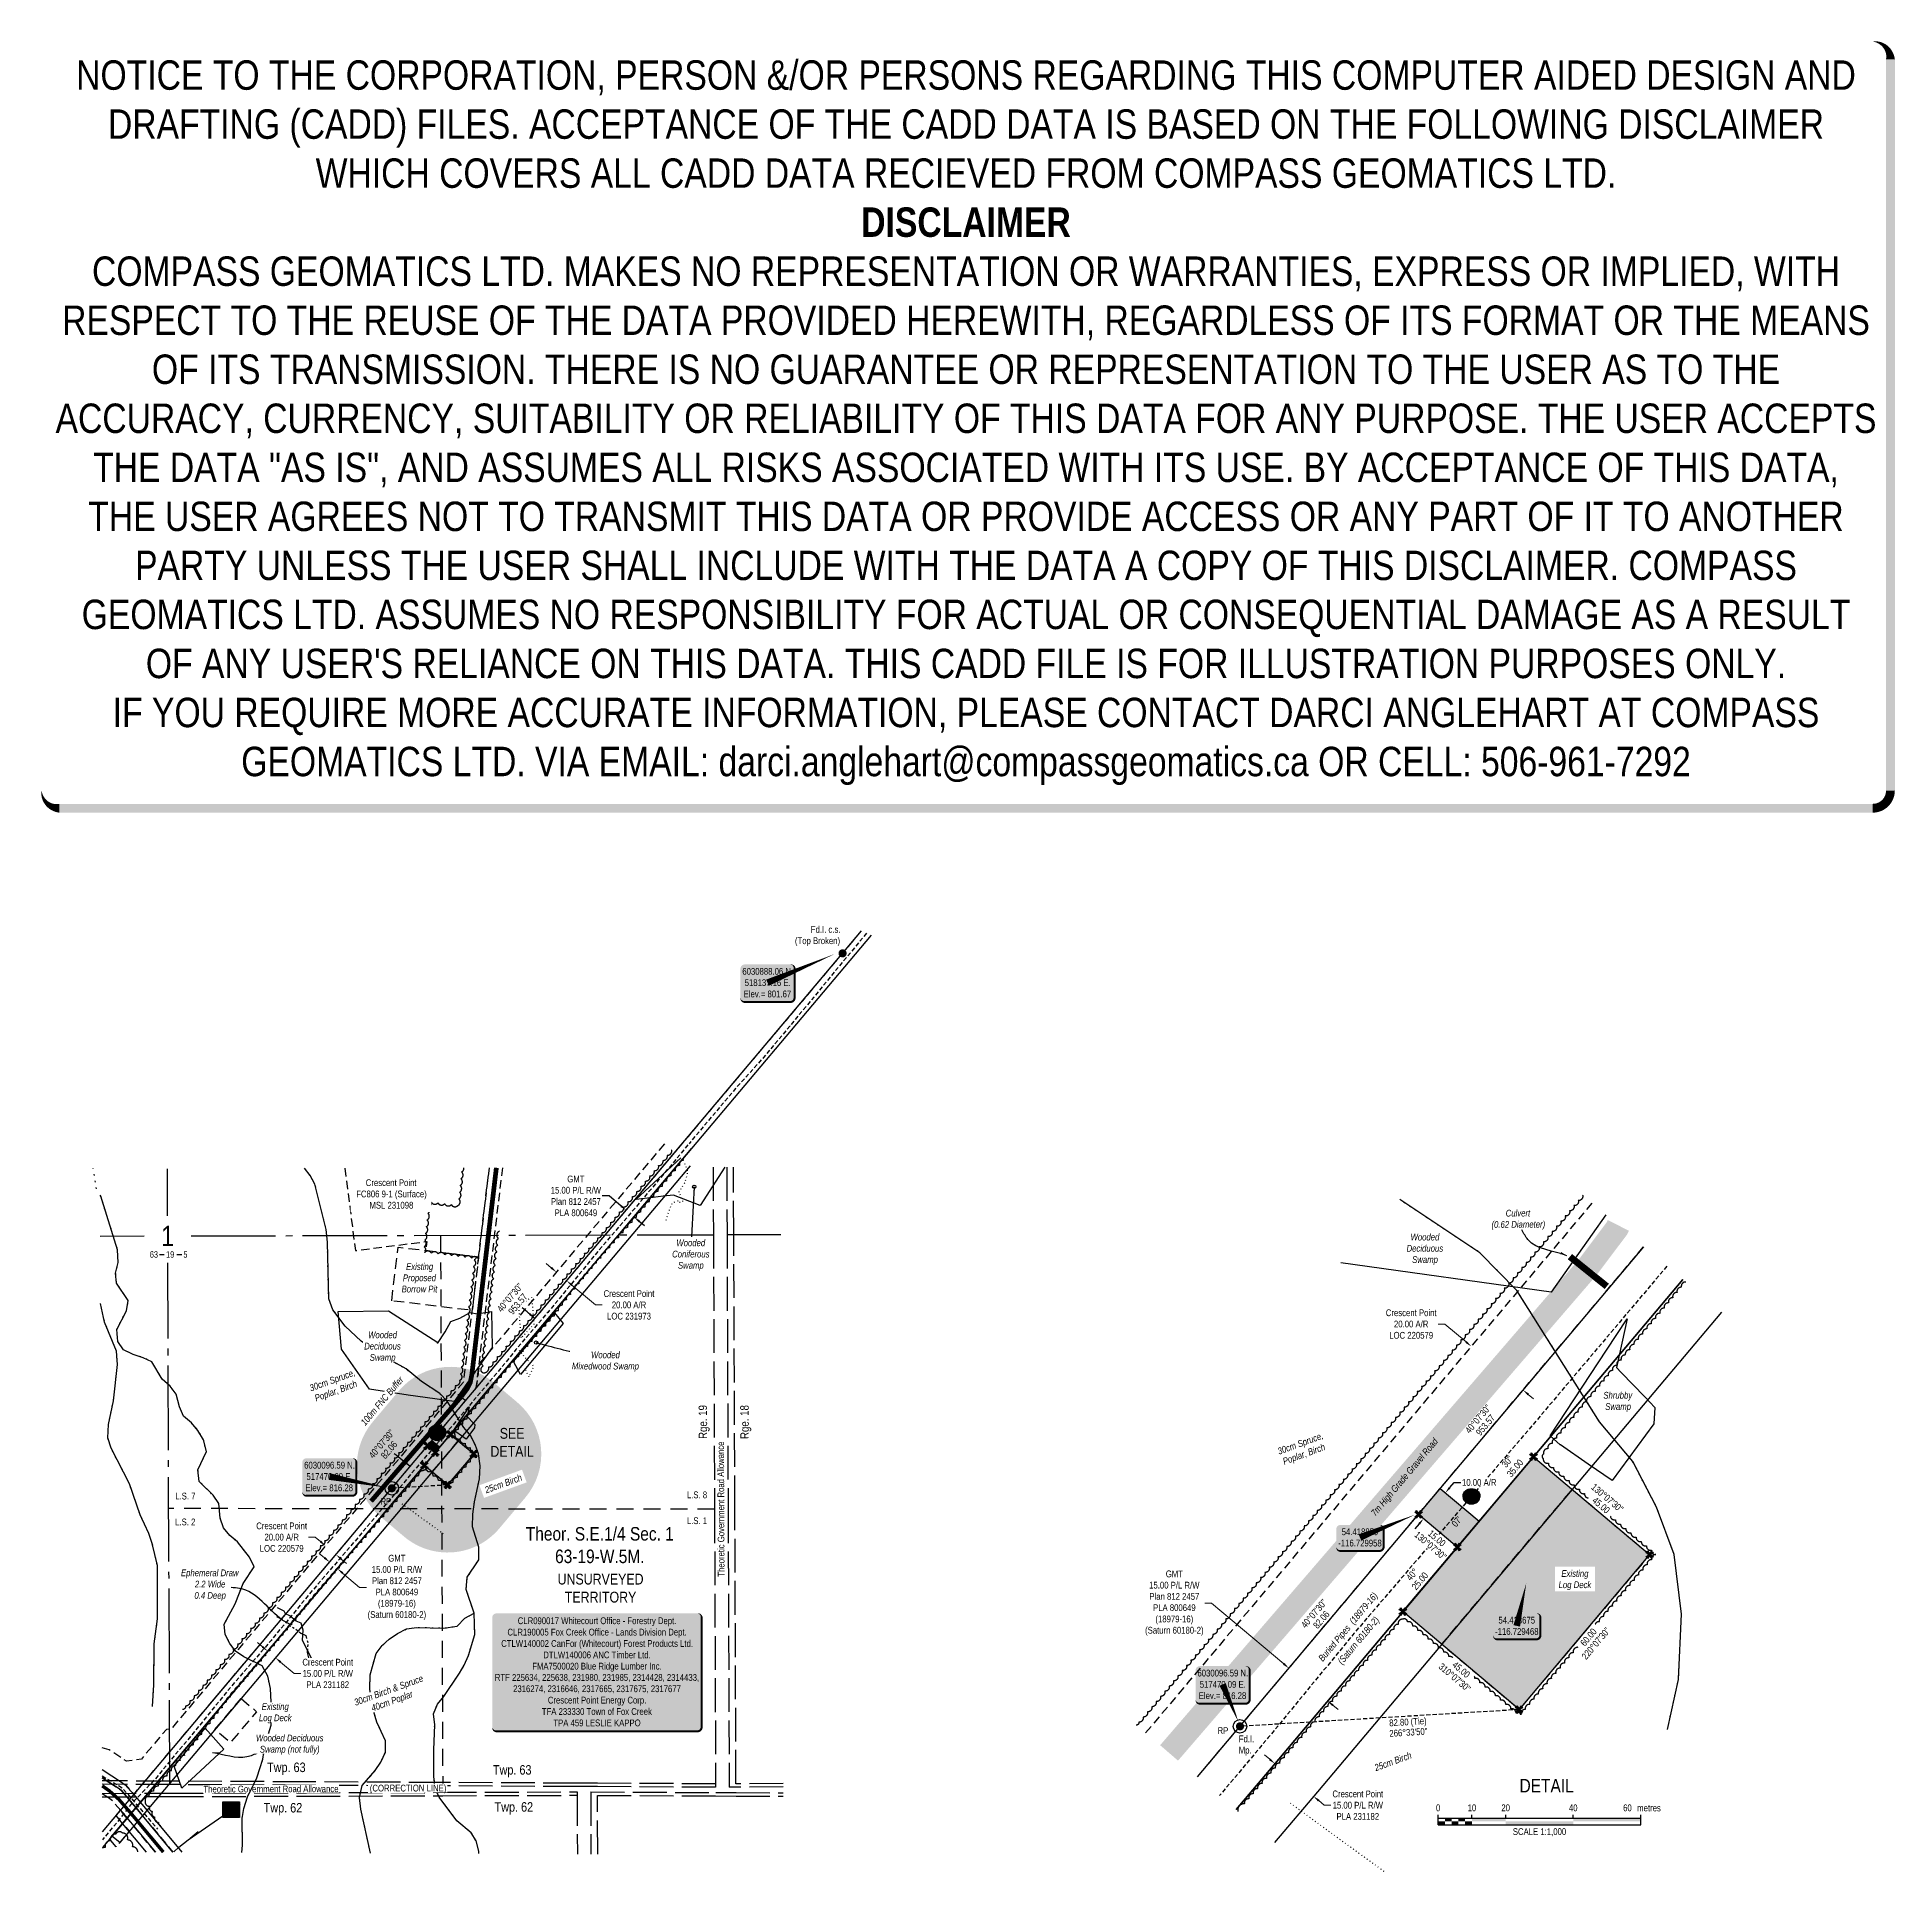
# Model space of a CAD drawing. Extents: x 516945 to 519694, y 6029528 to 6032244.
import ezdxf
from ezdxf.enums import TextEntityAlignment as Align

# ---------------------------------------------------------------- set-up
doc = ezdxf.new("R2010")
doc.units = 0
doc.header["$LTSCALE"] = 5
doc.header["$PDSIZE"] = 0.5
for name, pattern in [('0', [1, 1, 0]), ('foc-ACCESSROAD', [3.75, 2.5, -1.25]), ('foc-LSD', [8, 5, -3]), ('foc-QUARTERLINE', [33, 25, -3, 2, -3]), ('foc-TIELINE', [1.875, 1.25, -0.625]), ('foc-TOPO', [1, 0.2, -0.8]), ('foc-TOPO-ephemeral', [6.25, 3.125, -0.625, 0.625, -0.625, 0.625, -0.625]), ('foc-UNSURVEYED', [12.5, 10, -2.5]), ('foc-WHEELTRACKS', [2, 0.4, -1.6]), ('HIDDEN2', [4.7625, 3.175, -1.5875]), ('UG_PIPE', [1.875, 1.25, -0.625])]:
    doc.linetypes.add(name, pattern=pattern)
doc.layers.get('Defpoints').update_dxf_attribs({"color": 9})
for name, color, linetype in [('10', 1, 'Continuous'), ('35', 37, 'Continuous'), ('9', 3, 'Continuous'), ('AS-PIPE-UG', 44, 'UG_PIPE'), ('AS-PIPE-UG-T', 44, 'Continuous'), ('AS-ROADS', 254, 'Continuous'), ('AS-UNDERLAY-H', 141, 'Continuous'), ('C-AR', 13, 'foc-ACCESSROAD'), ('C-RW', 13, 'Continuous'), ('C-SYMBOL', 7, 'Continuous'), ('C-WS', 13, 'foc-ACCESSROAD'), ('D-TXT', 6, 'Continuous'), ('DETAIL-T', 7, 'Continuous'), ('F-AR', 190, 'foc-ACCESSROAD'), ('F-RW', 190, 'Continuous'), ('F-WS-S', 190, 'Continuous'), ('L-BD', 7, 'Continuous'), ('L-BD1', 253, 'Continuous'), ('L-MON', 1, 'Continuous'), ('L-ROAD-T', 7, 'Continuous'), ('L-SECLBL', 7, 'Continuous'), ('L-SECQ', 8, 'foc-QUARTERLINE'), ('L-SECTION-LSD', 7, 'foc-LSD'), ('L-TIE', 7, 'foc-TIELINE'), ('L-TIE-T', 7, 'Continuous'), ('L-UNS-T', 3, 'Continuous'), ('L-USEC', 7, 'foc-UNSURVEYED'), ('P-BUFFER-H 30m', 51, 'Continuous'), ('P-BUFFER-T', 40, 'Continuous'), ('P-CROSSINGS', 250, 'Continuous'), ('P-PROPOSED', 10, 'Continuous'), ('P-PROPOSED-H', 21, 'Continuous'), ('P-TXT', 4, 'Continuous'), ('T-BUSH', 110, '0'), ('T-BUSH-T', 110, 'Continuous'), ('T-DRAW', 143, 'foc-TOPO-ephemeral'), ('T-EXISTING TFA', 220, 'HIDDEN2'), ('T-EXISTING TFA-T', 220, 'Continuous'), ('T-GENERAL', 48, 'foc-TOPO'), ('T-VEGETATION CHANGE', 104, 'foc-TOPO'), ('T-WATER-P3', 160, 'foc-WHEELTRACKS'), ('T-WATER-T', 170, 'Continuous'), ('WETLAND', 143, 'Continuous'), ('WETLAND-T', 146, 'Continuous')]:
    doc.layers.add(name, color=color, linetype=linetype)
for name, color, linetype, lineweight in [('AS-GENERAL', 48, 'Continuous', 18), ('C-RW-T', 13, 'Continuous', 9), ('C-WS-T', 13, 'Continuous', 9), ('F-RW-T', 190, 'Continuous', 9), ('T-TEXT', 48, 'Continuous', 18)]:
    doc.layers.add(name, color=color, linetype=linetype, lineweight=lineweight)
doc.layers.add('DISCLAIMER', color=7, linetype='Continuous', plot=False)
doc.styles.add('100L', font='ARIALN.TTF', dxfattribs={"height": 11})
doc.styles.add('175L', font='ARIALN.TTF', dxfattribs={"height": 20})
doc.styles.add('80', font='ARIALN.TTF', dxfattribs={"height": 10})
doc.styles.add('80CG', font='ARIALN.TTF', dxfattribs={"height": 10})
doc.styles.add('80L', font='ARIALN.TTF', dxfattribs={"height": 10})
doc.styles.add('80LS', font='ARIALNI.TTF', dxfattribs={"height": 10})
doc.styles.add('Crossing', font='ARIALN.TTF', dxfattribs={"height": 10})
doc.styles.add('foc-LtypeFont', font='ARIALN.TTF', dxfattribs={"height": 7.35})
doc.styles.add('MtXpl_Arial_Narrow', font='ARIALNI.TTF')
doc.styles.add('SIMPLEX', font='ARIALN.TTF')
doc.linetypes.add('foc-TOPO-flowdirection-NOLINE', pattern='A,0,[">",foc-LtypeFont,S=0.3,R=0,X=0,Y=-0.945],-20,[">",foc-LtypeFont,S=0.3,R=0,X=0,Y=-0.945],0', length=20)
doc.dimstyles.new('Compass 5 000', dxfattribs={"dimscale": 5, "dimtxt": 9, "dimasz": 2, "dimexe": 0.2, "dimexo": 0.0625, "dimgap": 0.5, "dimtad": 0, "dimtih": 1, "dimtoh": 1, "dimzin": 0, "dimdsep": 46, "dimtxsty": '80CG', "dimcen": 0.1, "dimse1": 1, "dimse2": 1, "dimclrd": 256, "dimclrt": 256, "dimaunit": 1, "dimadec": 4, "dimazin": 0, "dimtfac": 0.06, "dimtofl": 0, "dimtmove": 0, "dimatfit": 1, "dimfxl": 0.2, "dimtolj": 1, "dimtzin": 0, "dimlwd": -1, "dimarcsym": 0})

msp = doc.modelspace()

# ---------------------------------------------------------------- texts
at = {"layer": 'D-TXT', "insert": (517285.479, 6029690.778), "char_height": 14, "attachment_point": 1, "style": '80L'}
msp.add_mtext_dynamic_manual_height_columns('Twp. 63', width=101.3421, gutter_width=47.475, heights=[0], dxfattribs=at)
at = {"layer": 'D-TXT', "color": 3, "char_height": 14, "attachment_point": 1, "style": '80L'}
for s, width, insert in [('Twp. 63', 101.3421, (517619.743, 6029687.009)), ('Twp. 62', 101.3421, (517280.485, 6029631.01)), ('Twp. 62', 56.34055, (517622.128, 6029632.159))]:
    msp.add_mtext_dynamic_manual_height_columns(s, width=width, gutter_width=47.475, heights=[0], dxfattribs=dict(at, insert=insert))
at = {"layer": 'DETAIL-T', "color": 3, "attachment_point": 5, "style": '80CG'}
for s, insert, char_height, width in [('SEE\\PDETAIL', (517648.114, 6030164.595), 15.9916, 63.60268), ('DETAIL', (519179.041, 6029656.561), 19.9895, 223.74038)]:
    msp.add_mtext(s, dxfattribs=dict(at, insert=insert, char_height=char_height, width=width))
at = {"layer": 'L-BD', "style": '80L'}
for s, p in [("40°07'30''", (519077.514, 6030199.389)), ('953.57', (519088.404, 6030190.21))]:
    msp.add_text(s, height=9.9947, rotation=49.8747, dxfattribs=at).set_placement(p, align=Align.MIDDLE)
at = {"layer": 'L-BD', "insert": (517434.908, 6030146.341), "char_height": 9.99474, "width": 49.91005, "attachment_point": 1, "rotation": 49.8747, "line_spacing_factor": 0.855, "style": '80L'}
msp.add_mtext("\\pi0.11474;40°07'30'' \\P\\pi11.12873;82.06", dxfattribs=at)
at = {"layer": 'L-BD1', "style": '80L'}
for s, height, rotation, p in [("30''", 9.9947, 49.8747, (519120.788, 6030136.161)), ('35.00', 9.9947, 49.8747, (519132.252, 6030126.499)), ("130°07'30''", 9.99474, 319.8747, (519268.922, 6030082.211)), ('40°', 9.9947, 49.8747, (518979.996, 6029969.115)), ('25.00', 9.9947, 49.8747, (518991.46, 6029959.453)), ("220°07'30''", 9.99474, 49.8747, (519251.913, 6029867.161)), ("310°07'30''", 9.99474, 319.8704, (519043.086, 6029816.694))]:
    msp.add_text(s, height=height, rotation=rotation, dxfattribs=at).set_placement(p, align=Align.MIDDLE)
at = {"layer": 'L-ROAD-T', "style": '80L'}
msp.add_text('Theoretic Government Road Allowance', height=10, rotation=90.228761, dxfattribs=at).set_placement((517957.06, 6030065.807), align=Align.MIDDLE_CENTER)
at = {"layer": 'L-ROAD-T', "color": 3, "char_height": 12.4935, "attachment_point": 5, "rotation": 90.228761, "style": '80L'}
for s, width, insert in [('Rge. 19', 73.71649, (517932.284, 6030194.727)), ('Rge. 18', 63.82753, (517993.92, 6030194.656))]:
    msp.add_mtext_dynamic_manual_height_columns(s, width=width, gutter_width=47.475, heights=[0], dxfattribs=dict(at, insert=insert))
at = {"layer": 'L-TIE-T', "style": '80L'}
for s, p in [('82.80 (Tie)', (518973.802, 6029749.776)), ("266°33'50''", (518974.655, 6029735.559))]:
    msp.add_text(s, height=9.99474, rotation=3.4338, dxfattribs=at).set_placement(p, align=Align.MIDDLE)
at = {"layer": 'T-BUSH-T', "insert": (518750.234, 6030162.659), "char_height": 9.99474, "attachment_point": 1, "rotation": 20, "style": '80LS'}
msp.add_mtext_dynamic_manual_height_columns('\\pi59.7355;\\P\\pi25.30613;30cm Spruce, \\P\\pi27.38212;Poplar, Birch', width=119.471, gutter_width=49.974, heights=[0], dxfattribs=at)
at = {"layer": 'T-EXISTING TFA-T', "insert": (517484.293, 6030429.681), "char_height": 9.99474, "attachment_point": 1, "style": '80L'}
msp.add_mtext_dynamic_manual_height_columns('\\pi6.9154;{\\fArial Narrow|b0|i1|c0|p34;Existing\\P\\pi2.16346;Proposed \\P\\pi0.29882;Borrow Pit}', width=53.34617, gutter_width=49.974, heights=[0], dxfattribs=at)
at = {"layer": 'T-WATER-T', "insert": (517157.736, 6029976.503), "char_height": 9.99474, "attachment_point": 1, "style": '80L'}
msp.add_mtext_dynamic_manual_height_columns('\\pi0.32609;{\\fArial Narrow|b0|i1|c0|p34;Ephemeral Draw\\P\\pi20.87804;2.2 Wide\\P\\pi20.2849;0.4 Deep}', width=85.98248, gutter_width=49.974, heights=[0], dxfattribs=at)

# ---------------------------------------------------------------- blocks, each defined once
blk = doc.blocks.new('L-SECLBL')
at = {"layer": '9', "color": 7}
for p, q in [((-5.1, -27.8), (-12.3, -27.8)), ((20.7, -27.8), (13.5, -27.8))]:
    blk.add_line(p, q, dxfattribs=at)
at = {"layer": '10', "color": 2, "style": 'SIMPLEX'}
blk.add_attdef('SEC', text='', height=30, dxfattribs=at).set_placement((0, 0), align=Align.MIDDLE)
at = {"layer": '10', "color": 5, "style": '80L'}
blk.add_attdef('TWP', text='', height=9.5, dxfattribs=at).set_placement((-14.4, -27.4), align=Align.MIDDLE_RIGHT)
blk.add_attdef('RGE', text='', height=9.5, dxfattribs=at).set_placement((3.6, -27.4), align=Align.MIDDLE_CENTER)
blk.add_attdef('MER', text='', height=9.5, dxfattribs=at).set_placement((23.2, -27.4), align=Align.MIDDLE_LEFT)
blk = doc.blocks.new('*D29')
at = {"layer": 'Defpoints', "color": 0, "transparency": 16777216}
for p in [(517389.6, 6029977.7), (517299.6, 6029894.1), (517311, 6029884.4)]:
    blk.add_point(p, dxfattribs=at)
at = {"layer": 'F-RW-T', "transparency": 16777216}
for p, q in [((517370.5, 6029993.8), (517362.8, 6030000.2)), ((517397.3, 6029971.2), (517422.5, 6029950)), ((517422.5, 6029950), (517432.5, 6029950))]:
    blk.add_line(p, q, dxfattribs=at)
for points in [[(517371.6, 6029995.1), (517369.4, 6029992.5), (517378.1, 6029987.3)], [(517398.3, 6029972.5), (517396.2, 6029970), (517389.6, 6029977.7)]]:
    blk.add_solid(points, dxfattribs=at)
at = {"layer": 'F-RW-T', "transparency": 16777216, "insert": (517477.6, 6029950), "char_height": 10, "attachment_point": 5, "style": '80CG', "bg_fill": 3, "box_fill_scale": 1.1, "bg_fill_color": 256, "bg_fill_true_color": 13158600, "bg_fill_transparency": 0}
blk.add_mtext('\\A1;GMT\\P15.00 P/L R/W\\PPlan 812 2457\\PPLA 800649\\P(18979-16)\\P(Saturn 60180-2)', dxfattribs=at)
blk = doc.blocks.new('*D30')
at = {"layer": 'C-RW-T', "transparency": 16777216}
for p, q in [((517356.9, 6030024.3), (517346.9, 6030024.3)), ((517364.5, 6030017.9), (517356.9, 6030024.3)), ((517395.3, 6029991.9), (517403, 6029985.4))]:
    blk.add_line(p, q, dxfattribs=at)
for points in [[(517365.6, 6030019.1), (517363.5, 6030016.6), (517372.2, 6030011.4)], [(517396.4, 6029993.1), (517394.3, 6029990.6), (517387.7, 6029998.3)]]:
    blk.add_solid(points, dxfattribs=at)
at = {"layer": 'Defpoints', "color": 0, "transparency": 16777216}
for p in [(517351.4, 6029986.8), (517387.7, 6029998.3), (517367, 6029973.7)]:
    blk.add_point(p, dxfattribs=at)
at = {"layer": 'C-RW-T', "transparency": 16777216, "insert": (517307.1, 6030024.3), "char_height": 10, "attachment_point": 5, "style": '80CG'}
blk.add_mtext('\\A1;Crescent Point\\P20.00 A/R\\PLOC 220579', dxfattribs=at)
blk = doc.blocks.new('*U34')
h = blk.add_hatch(color=255)
edge = h.paths.add_edge_path()
edge.add_line((-149, -88), (149, -88))
edge.add_arc((149, -82), 6, 270, 360)
edge.add_line((155, -82), (155, 80.5))
edge.add_arc((149, 80.5), 6, 0, 90)
edge.add_line((149, 86.5), (-149, 86.5))
edge.add_arc((-149, 80.5), 6, 90, 180)
edge.add_line((-155, 80.5), (-155, -82))
edge.add_arc((-149, -82), 6, 180, 270)
at = {"color": 44, "flags": 128}
blk.add_lwpolyline([(-149, -88, 3, 3, 0), (149, -88, 3, 3, 0.414214), (155, -82, 3, 3, 0), (155, 80.5, 3, 0, 0.414214), (149, 86.5, 0, 0, 0), (-149, 86.5, 0, 0, 0.414214), (-155, 80.5, 0, 0, 0), (-155, -82, 0, 3, 0.414214)], format="xyseb", close=True, dxfattribs=at)
at = {"color": 44, "style": '80'}
blk.add_attdef('ENTER_TEXT_001', (-36, -5), '', height=10, dxfattribs=at)
blk = doc.blocks.new('*D31')
at = {"layer": 'Defpoints', "color": 0, "transparency": 16777216}
for p in [(517902.3, 6030608.7), (517913.7, 6030599.1), (517817.2, 6030507.7)]:
    blk.add_point(p, dxfattribs=at)
at = {"layer": 'F-WS-S', "transparency": 16777216}
for p, q in [((517791.6, 6030529.2), (517781.6, 6030529.2)), ((517809.5, 6030514.1), (517791.6, 6030529.2)), ((517836.3, 6030491.6), (517843.9, 6030485.2))]:
    blk.add_line(p, q, dxfattribs=at)
for points in [[(517810.6, 6030515.4), (517808.4, 6030512.9), (517817.2, 6030507.7)], [(517837.3, 6030492.9), (517835.2, 6030490.3), (517828.6, 6030498)]]:
    blk.add_solid(points, dxfattribs=at)
at = {"layer": 'F-WS-S', "transparency": 16777216, "insert": (517742.5, 6030529.2), "char_height": 10, "attachment_point": 5, "style": '80CG'}
blk.add_mtext('\\A1;GMT \\P15.00 P/L R/W\\PPlan 812 2457\\PPLA 800649', dxfattribs=at)
blk = doc.blocks.new('fdia')
at = {"color": 255, "const_width": 1}
blk.add_lwpolyline([(-0.5, 0, 1), (0.5, 0, 1)], format="xyb", close=True, dxfattribs=at)
blk = doc.blocks.new('Fdiaa')
blk.add_blockref('fdia', (0, 0))
blk = doc.blocks.new('fdib')
at = {"color": 1, "const_width": 1.6}
blk.add_lwpolyline([(-0.4, 0, 1), (0.4, 0, 1)], format="xyb", close=True, dxfattribs=at)
at = {"color": 1}
blk.add_circle((0, 0), 0.8, dxfattribs=at)
blk = doc.blocks.new('Fdibb')
blk.add_blockref('fdib', (0, 0))
blk = doc.blocks.new('fdicc')
for name in ['Fdibb', 'Fdiaa']:
    blk.add_blockref(name, (0, 0))
blk = doc.blocks.new('FDI')
blk.add_blockref('fdicc', (0, 0))
blk = doc.blocks.new('*D32')
at = {"layer": 'C-RW-T', "transparency": 16777216}
for p, q in [((517706, 6030423), (517698.3, 6030429.4)), ((517736.6, 6030397.2), (517771.4, 6030367.9)), ((517771.4, 6030367.9), (517781.4, 6030367.9))]:
    blk.add_line(p, q, dxfattribs=at)
for points in [[(517707.1, 6030424.3), (517704.9, 6030421.7), (517713.6, 6030416.5)], [(517737.6, 6030398.5), (517735.5, 6030395.9), (517728.9, 6030403.7)]]:
    blk.add_solid(points, dxfattribs=at)
at = {"layer": 'Defpoints', "color": 0, "transparency": 16777216}
for p in [(517697.4, 6030397.3), (517713.6, 6030416.5), (517712.7, 6030384.4)]:
    blk.add_point(p, dxfattribs=at)
at = {"layer": 'C-RW-T', "transparency": 16777216, "insert": (517821.1, 6030367.9), "char_height": 10, "attachment_point": 5, "style": '80CG'}
blk.add_mtext('\\A1;Crescent Point\\P20.00 A/R\\PLOC 231973', dxfattribs=at)
blk = doc.blocks.new('TEMP')
h = blk.add_hatch(color=255)
h.dxf.hatch_style = 1
h.paths.add_polyline_path([(0, 0.25), (-0.67, 1.15), (-0.67, 0.67), (-1.15, 0.67), (-0.25, 0), (-1.15, -0.67), (-0.67, -0.67), (-0.67, -1.15), (0, -0.25), (0.67, -1.15), (0.67, -0.67), (1.15, -0.67), (0.25, 0), (1.15, 0.67), (0.67, 0.67), (0.67, 1.15)])
h = blk.add_hatch(color=1)
h.dxf.hatch_style = 1
h.paths.add_polyline_path([(0, 0.08), (-0.57, 0.85), (-0.57, 0.57), (-0.85, 0.57), (-0.08, 0), (-0.85, -0.57), (-0.57, -0.57), (-0.57, -0.85), (0, -0.08), (0.57, -0.85), (0.57, -0.57), (0.85, -0.57), (0.08, 0), (0.85, 0.57), (0.57, 0.57), (0.57, 0.85)])
at = {"color": 1}
for p, q in [((-0.08, 0), (0.08, 0)), ((0, 0.08), (0, -0.08))]:
    blk.add_line(p, q, dxfattribs=at)
at = {"color": 255, "flags": 128}
blk.add_lwpolyline([(-0.25, 0), (-1.15, 0.67), (-0.67, 0.67), (-0.67, 1.15), (0, 0.25), (0.67, 1.15), (0.67, 0.67), (1.15, 0.67), (0.25, 0), (1.15, -0.67), (0.67, -0.67), (0.67, -1.15), (0, -0.25), (-0.67, -1.15), (-0.67, -0.67), (-1.15, -0.67)], close=True, dxfattribs=at)
at = {"color": 1, "flags": 128}
blk.add_lwpolyline([(-0.08, 0), (-0.85, 0.57), (-0.57, 0.57), (-0.57, 0.85), (0, 0.08), (0.57, 0.85), (0.57, 0.57), (0.85, 0.57), (0.08, 0), (0.85, -0.57), (0.57, -0.57), (0.57, -0.85), (0, -0.08), (-0.57, -0.85), (-0.57, -0.57), (-0.85, -0.57)], close=True, dxfattribs=at)
blk = doc.blocks.new('*U26')
at = {"color": 0}
for p, q in [((-150, 0), (-150, 15)), ((-150, 10), (150.2, 10)), ((-150, 0), (150.2, 0)), ((-100, 10), (-100, 15)), ((-50, 10), (-50, 15)), ((50, 10), (50, 15)), ((150.2, 0), (150.2, 15))]:
    blk.add_line(p, q, dxfattribs=at)
for points in [[(-150, 5), (-140, 5), (-150, 0), (-140, 0)], [(-140, 10), (-130, 10), (-140, 5), (-130, 5)], [(-130, 5), (-120, 5), (-130, 0), (-120, 0)], [(-120, 10), (-110, 10), (-120, 5), (-110, 5)], [(-110, 5), (-100, 5), (-110, 0), (-100, 0)], [(-100, 10), (-50, 10), (-100, 5), (-50, 5)], [(-50, 5), (50, 5), (-50, 0), (50, 0)], [(50, 10), (150.2, 10), (50, 5), (150.2, 5)]]:
    blk.add_solid(points, dxfattribs=at)
at = {"color": 0, "style": '80'}
blk.add_text('metres', height=10, dxfattribs=at).set_placement((162.2, 20), align=Align.CENTER)
at = {"color": 0, "char_height": 10, "style": '80'}
for s, insert, attachment_point in [('0', (-150, 30.2), 2), ('10', (-100, 30.2), 2), ('20', (-50, 30.2), 2), ('40', (50, 30.2), 2), ('60', (136.7, 30.2), 3), ('SCALE 1:1,000', (0.1, -5), 2)]:
    blk.add_mtext(s, dxfattribs=dict(at, insert=insert, attachment_point=attachment_point))
blk = doc.blocks.new('*D35')
at = {"layer": 'C-RW-T', "transparency": 16777216}
for p, q in [((519028.4, 6030339.6), (519018.4, 6030339.6)), ((519059.9, 6030313.1), (519028.4, 6030339.6)), ((519151.8, 6030235.6), (519159.4, 6030229.2))]:
    blk.add_line(p, q, dxfattribs=at)
for points in [[(519060.9, 6030314.3), (519058.8, 6030311.8), (519067.5, 6030306.6)], [(519152.8, 6030236.9), (519150.7, 6030234.3), (519144.1, 6030242.1)]]:
    blk.add_solid(points, dxfattribs=at)
at = {"layer": 'Defpoints', "color": 0, "transparency": 16777216}
for p in [(519094.2, 6030338.2), (519067.5, 6030306.6), (519170.8, 6030273.7)]:
    blk.add_point(p, dxfattribs=at)
at = {"layer": 'C-RW-T', "transparency": 16777216, "insert": (518978.6, 6030339.6), "char_height": 10, "attachment_point": 5, "style": '80CG'}
blk.add_mtext('\\A1;Crescent Point\\P20.00 A/R\\PLOC 220579', dxfattribs=at)
blk = doc.blocks.new('*D36')
at = {"layer": 'Defpoints', "color": 0, "transparency": 16777216}
for p in [(518794.4, 6029826.4), (518797.7, 6029830.3), (518851.7, 6029778.1)]:
    blk.add_point(p, dxfattribs=at)
at = {"layer": 'F-RW-T', "transparency": 16777216}
for p, q in [((518683.2, 6029926.8), (518673.2, 6029926.8)), ((518790, 6029836.8), (518683.2, 6029926.8)), ((518862.6, 6029775.6), (518870.3, 6029769.2))]:
    blk.add_line(p, q, dxfattribs=at)
for points in [[(518791.1, 6029838.1), (518789, 6029835.5), (518797.7, 6029830.3)], [(518863.7, 6029776.9), (518861.6, 6029774.3), (518855, 6029782)]]:
    blk.add_solid(points, dxfattribs=at)
at = {"layer": 'F-RW-T', "transparency": 16777216, "insert": (518628.1, 6029926.8), "char_height": 10, "attachment_point": 5, "style": '80CG'}
blk.add_mtext('\\A1;GMT\\P15.00 P/L R/W\\PPlan 812 2457\\PPLA 800649\\P(18979-16)\\P(Saturn 60180-2)', dxfattribs=at)
blk = doc.blocks.new('*D37')
at = {"layer": 'C-RW-T', "transparency": 16777216}
for p, q in [((518769.2, 6029695.7), (518761.5, 6029702.1)), ((518841.8, 6029634.5), (518849.9, 6029627.7)), ((518849.9, 6029627.7), (518859.9, 6029627.7))]:
    blk.add_line(p, q, dxfattribs=at)
for points in [[(518770.2, 6029697), (518768.1, 6029694.4), (518776.8, 6029689.3)], [(518842.8, 6029635.8), (518840.7, 6029633.2), (518834.1, 6029640.9)]]:
    blk.add_solid(points, dxfattribs=at)
at = {"layer": 'Defpoints', "color": 0, "transparency": 16777216}
for p in [(518783.8, 6029697.5), (518834.1, 6029640.9), (518841.1, 6029649.2)]:
    blk.add_point(p, dxfattribs=at)
at = {"layer": 'C-RW-T', "transparency": 16777216, "insert": (518899.6, 6029627.7), "char_height": 10, "attachment_point": 5, "style": '80CG'}
blk.add_mtext('\\A1;Crescent Point\\P15.00 P/L R/W\\PPLA 231182', dxfattribs=at)
blk = doc.blocks.new('*U38')
at = {"layer": '35', "color": 3}
blk.add_circle((0, 0), 10, dxfattribs=at)
at = {"layer": '35', "color": 3, "style": '80'}
blk.add_attdef('RP_001', (-16.7, -24.3), '', height=10, dxfattribs=at)
blk = doc.blocks.new('*U39')
at = {"layer": '35', "color": 3}
blk.add_circle((0, 0), 10, dxfattribs=at)
at = {"layer": '35', "color": 3, "style": '80'}
blk.add_attdef('RP_001', (-33.2, -11.2), '', height=10, dxfattribs=at)
blk = doc.blocks.new('*U40')
h = blk.add_hatch(color=254)
edge = h.paths.add_edge_path()
edge.add_line((-34, -28.5), (34, -28.5))
edge.add_arc((34, -22.5), 6, 270, 360)
edge.add_line((40, -22.5), (40, 21))
edge.add_arc((34, 21), 6, 0, 90)
edge.add_line((34, 27), (-34, 27))
edge.add_arc((-34, 21), 6, 90, 180)
edge.add_line((-40, 21), (-40, -22.5))
edge.add_arc((-34, -22.5), 6, 180, 270)
at = {"color": 1, "flags": 128}
blk.add_lwpolyline([(-34, -28.5, 3, 3, 0), (34, -28.5, 3, 3, 0.414214), (40, -22.5, 3, 3, 0), (40, 21, 3, 0, 0.414214), (34, 27, 0, 0, 0), (-34, 27, 0, 0, 0.414214), (-40, 21, 0, 0, 0), (-40, -22.5, 0, 3, 0.414214)], format="xyseb", close=True, dxfattribs=at)
blk.add_lwpolyline([(86.1, -16.5, 0, 10, 0), (0, 0, 5, 5, 0)], format="xyseb", dxfattribs=at)
at = {"color": 1, "style": '80'}
blk.add_attdef('ENTER_TEXT_001', (-36, -5), '', height=10, dxfattribs=at)
blk = doc.blocks.new('*U41')
h = blk.add_hatch(color=254)
edge = h.paths.add_edge_path()
edge.add_line((-34, -28.5), (34, -28.5))
edge.add_arc((34, -22.5), 6, 270, 360)
edge.add_line((40, -22.5), (40, 21))
edge.add_arc((34, 21), 6, 0, 90)
edge.add_line((34, 27), (-34, 27))
edge.add_arc((-34, 21), 6, 90, 180)
edge.add_line((-40, 21), (-40, -22.5))
edge.add_arc((-34, -22.5), 6, 180, 270)
at = {"color": 1, "flags": 128}
blk.add_lwpolyline([(-34, -28.5, 3, 3, 0), (34, -28.5, 3, 3, 0.414214), (40, -22.5, 3, 3, 0), (40, 21, 3, 0, 0.414214), (34, 27, 0, 0, 0), (-34, 27, 0, 0, 0.414214), (-40, 21, 0, 0, 0), (-40, -22.5, 0, 3, 0.414214)], format="xyseb", close=True, dxfattribs=at)
blk.add_lwpolyline([(23.6, -55.9, 0, 10, 0), (0, 0, 5, 5, 0)], format="xyseb", dxfattribs=at)
at = {"color": 1, "style": '80'}
blk.add_attdef('ENTER_TEXT_001', (-36, -5), '', height=10, dxfattribs=at)
blk = doc.blocks.new('*U42')
h = blk.add_hatch(color=254)
edge = h.paths.add_edge_path()
edge.add_line((-34, -28.5), (34, -28.5))
edge.add_arc((34, -22.5), 6, 270, 360)
edge.add_line((40, -22.5), (40, 21))
edge.add_arc((34, 21), 6, 0, 90)
edge.add_line((34, 27), (-34, 27))
edge.add_arc((-34, 21), 6, 90, 180)
edge.add_line((-40, 21), (-40, -22.5))
edge.add_arc((-34, -22.5), 6, 180, 270)
at = {"color": 1, "flags": 128}
blk.add_lwpolyline([(-34, -28.5, 3, 3, 0), (34, -28.5, 3, 3, 0.414214), (40, -22.5, 3, 3, 0), (40, 21, 3, 0, 0.414214), (34, 27, 0, 0, 0), (-34, 27, 0, 0, 0.414214), (-40, 21, 0, 0, 0), (-40, -22.5, 0, 3, 0.414214)], format="xyseb", close=True, dxfattribs=at)
blk.add_lwpolyline([(99.5, 42.5, 0, 10, 0), (0, 0, 5, 5, 0)], format="xyseb", dxfattribs=at)
at = {"color": 1, "style": '80'}
blk.add_attdef('ENTER_TEXT_001', (-36, -5), '', height=10, dxfattribs=at)
blk = doc.blocks.new('*D43')
at = {"layer": 'C-RW-T', "transparency": 16777216}
for p, q in [((517278.8, 6029861.9), (517271.2, 6029868.4)), ((517305.6, 6029839.4), (517325.5, 6029822.6)), ((517325.5, 6029822.6), (517335.5, 6029822.6))]:
    blk.add_line(p, q, dxfattribs=at)
for points in [[(517279.9, 6029863.2), (517277.7, 6029860.7), (517286.5, 6029855.5)], [(517306.6, 6029840.7), (517304.5, 6029838.1), (517297.9, 6029845.9)]]:
    blk.add_solid(points, dxfattribs=at)
at = {"layer": 'Defpoints', "color": 0, "transparency": 16777216}
for p in [(517294.4, 6029864.9), (517305.8, 6029855.3), (517297.9, 6029845.9)]:
    blk.add_point(p, dxfattribs=at)
at = {"layer": 'C-RW-T', "transparency": 16777216, "insert": (517375.3, 6029822.6), "char_height": 10, "attachment_point": 5, "style": '80CG', "bg_fill": 3, "box_fill_scale": 1.1, "bg_fill_color": 256, "bg_fill_true_color": 13158600, "bg_fill_transparency": 0}
blk.add_mtext('\\A1;Crescent Point\\P15.00 P/L R/W\\PPLA 231182', dxfattribs=at)
blk = doc.blocks.new('*U44')
h = blk.add_hatch(color=254)
edge = h.paths.add_edge_path()
edge.add_line((-29, -20), (29, -20))
edge.add_arc((29, -14), 6, 270, 360)
edge.add_line((35, -14), (35, 12.5))
edge.add_arc((29, 12.5), 6, 0, 90)
edge.add_line((29, 18.5), (-29, 18.5))
edge.add_arc((-29, 12.5), 6, 90, 180)
edge.add_line((-35, 12.5), (-35, -14))
edge.add_arc((-29, -14), 6, 180, 270)
at = {"color": 254, "flags": 128}
blk.add_lwpolyline([(82.1, 33.9, 0, 10, 0), (0, 0, 5, 5, 0)], format="xyseb", dxfattribs=at)
at = {"color": 1, "flags": 128}
blk.add_lwpolyline([(-29, -20, 3, 3, 0), (29, -20, 3, 3, 0.414214), (35, -14, 3, 3, 0), (35, 12.5, 3, 0, 0.414214), (29, 18.5, 0, 0, 0), (-29, 18.5, 0, 0, 0.414214), (-35, 12.5, 0, 0, 0), (-35, -14, 0, 3, 0.414214)], format="xyseb", close=True, dxfattribs=at)
at = {"color": 1, "style": '80'}
blk.add_attdef('ENTER_TEXT_001', (-36, -5), '', height=10, dxfattribs=at)
blk = doc.blocks.new('*U45')
h = blk.add_hatch(color=254)
edge = h.paths.add_edge_path()
edge.add_line((-29, -20), (29, -20))
edge.add_arc((29, -14), 6, 270, 360)
edge.add_line((35, -14), (35, 12.5))
edge.add_arc((29, 12.5), 6, 0, 90)
edge.add_line((29, 18.5), (-29, 18.5))
edge.add_arc((-29, 12.5), 6, 90, 180)
edge.add_line((-35, 12.5), (-35, -14))
edge.add_arc((-29, -14), 6, 180, 270)
at = {"color": 254, "flags": 128}
blk.add_lwpolyline([(14.1, 63.2, 0, 10, 0), (0, 0, 5, 5, 0)], format="xyseb", dxfattribs=at)
at = {"color": 1, "flags": 128}
blk.add_lwpolyline([(-29, -20, 3, 3, 0), (29, -20, 3, 3, 0.414214), (35, -14, 3, 3, 0), (35, 12.5, 3, 0, 0.414214), (29, 18.5, 0, 0, 0), (-29, 18.5, 0, 0, 0.414214), (-35, 12.5, 0, 0, 0), (-35, -14, 0, 3, 0.414214)], format="xyseb", close=True, dxfattribs=at)
at = {"color": 1, "style": '80'}
blk.add_attdef('ENTER_TEXT_001', (-36, -5), '', height=10, dxfattribs=at)
blk = doc.blocks.new('xing2')
h = blk.add_hatch(color=50)
h.dxf.hatch_style = 1
edge = h.paths.add_edge_path()
edge.add_ellipse((0, 0), major_axis=(-12.5, 0), ratio=0.816297, start_angle=0, end_angle=360)
h = blk.add_hatch(color=250)
h.dxf.hatch_style = 1
edge = h.paths.add_edge_path()
edge.add_ellipse((0, -2), major_axis=(-12.5, 0), ratio=0.816297, start_angle=0, end_angle=180)
edge.add_line((12.5, -2), (12.5, 0))
edge.add_ellipse((0, 0), major_axis=(-12.5, 0), ratio=0.816297, start_angle=0, end_angle=180, ccw=False)
edge.add_line((-12.5, 0), (-12.5, -2))
at = {"color": 250}
blk.add_ellipse((0, 0), major_axis=(-12.5, 0), ratio=0.816297, dxfattribs=at)
blk.add_ellipse((0, -2), major_axis=(-12.5, 0), ratio=0.816297, start_param=0, end_param=3.141593, dxfattribs=at)
at = {"color": 250, "style": 'Crossing'}
blk.add_attdef('CROSSING', text='', height=9, dxfattribs=at).set_placement((0.1, 0), align=Align.MIDDLE_CENTER)
at = {"color": 250, "style": 'Crossing', "flags": 1}
for tag, p in [('DESCRIPTION', (0.1, -25.8)), ('OWNER', (0.1, -12.5)), ('LOCATION', (0.1, -39.3)), ('DWG_REF', (0.1, -52.8))]:
    blk.add_attdef(tag, text='', height=9, dxfattribs=at).set_placement(p, align=Align.MIDDLE_CENTER)
blk = doc.blocks.new('Disclaimer_Legal')
at = {"layer": 'DISCLAIMER', "color": 254, "flags": 128}
blk.add_lwpolyline([(-3612.9, -1104.6, 37.5, 37.5, 0), (4096.1, -1104.6, 37.5, 37.5, 0.414214), (4171.1, -1029.6, 37.5, 37.5, 0), (4171.1, 2078.7, 37.5, 0, 0.414214), (4096.1, 2153.7, 0, 0, 0), (-3612.9, 2153.7, 0, 0, 0.414214), (-3687.9, 2078.7, 0, 0, 0), (-3687.9, -1029.6, 0, 37.5, 0.414214)], format="xyseb", close=True, dxfattribs=at)
at = {"layer": 'DISCLAIMER', "color": 254, "insert": (241.6, 533.9), "char_height": 125, "width": 7717.568, "attachment_point": 5, "style": '80'}
blk.add_mtext('NOTICE TO THE CORPORATION, PERSON &/OR PERSONS REGARDING THIS COMPUTER AIDED DESIGN AND DRAFTING (CADD) FILES. ACCEPTANCE OF THE CADD DATA IS BASED ON THE FOLLOWING DISCLAIMER WHICH COVERS ALL CADD DATA RECIEVED FROM COMPASS GEOMATICS LTD.\\P{\\fArial Narrow|b1|i0|c0|p34;DISCLAIMER}\\PCOMPASS GEOMATICS LTD. MAKES NO REPRESENTATION OR WARRANTIES, EXPRESS OR IMPLIED, WITH RESPECT TO THE REUSE OF THE DATA PROVIDED HEREWITH, REGARDLESS OF ITS FORMAT OR THE MEANS OF ITS TRANSMISSION. THERE IS NO GUARANTEE OR REPRESENTATION TO THE USER AS TO THE ACCURACY, CURRENCY, SUITABILITY OR RELIABILITY OF THIS DATA FOR ANY PURPOSE. THE USER ACCEPTS THE DATA "AS IS", AND ASSUMES ALL RISKS ASSOCIATED WITH ITS USE. BY ACCEPTANCE OF THIS DATA, THE USER AGREES NOT TO TRANSMIT THIS DATA OR PROVIDE ACCESS OR ANY PART OF IT TO ANOTHER PARTY UNLESS THE USER SHALL INCLUDE WITH THE DATA A COPY OF THIS DISCLAIMER. COMPASS GEOMATICS LTD. ASSUMES NO RESPONSIBILITY FOR ACTUAL OR CONSEQUENTIAL DAMAGE AS A RESULT OF ANY USER\'S RELIANCE ON THIS DATA. THIS CADD FILE IS FOR ILLUSTRATION PURPOSES ONLY.\\PIF YOU REQUIRE MORE ACCURATE INFORMATION, PLEASE CONTACT DARCI ANGLEHART AT COMPASS GEOMATICS LTD. VIA EMAIL: darci.anglehart@compassgeomatics.ca OR CELL: 506-961-7292', dxfattribs=at)
blk = doc.blocks.new('*D49')
at = {"layer": 'Defpoints', "color": 0, "transparency": 16777216}
for p in [(519029.1, 6030089.9), (519031.6, 6030087.8), (518999.4, 6030049.6)]:
    blk.add_point(p, dxfattribs=at)
at = {"layer": 'P-TXT', "transparency": 16777216}
for p, q in [((519035.6, 6030097.6), (519042, 6030105.2)), ((519042, 6030105.2), (519052, 6030105.2)), ((518990.4, 6030044.1), (518984, 6030036.4))]:
    blk.add_line(p, q, dxfattribs=at)
for points in [[(519034.3, 6030098.6), (519036.8, 6030096.5), (519029.1, 6030089.9)], [(518989.2, 6030045.1), (518991.7, 6030043), (518996.9, 6030051.7)]]:
    blk.add_solid(points, dxfattribs=at)
at = {"layer": 'P-TXT', "transparency": 16777216, "insert": (519079.3, 6030105.2), "char_height": 10, "attachment_point": 5, "style": '80CG', "bg_fill": 3, "box_fill_scale": 1.1, "bg_fill_color": 256, "bg_fill_true_color": 13158600, "bg_fill_transparency": 0}
blk.add_mtext('\\A1;10.00 A/R', dxfattribs=at)

# ---------------------------------------------------------------- dimensions: what is measured, and where the dimension line sits
at = {"layer": 'C-RW-T', "color": 6}
dim = msp.add_linear_dim(base=(517713.631, 6030416.536), p1=(517712.72, 6030384.437), p2=(517697.435, 6030397.319), angle=139.875946, text='Crescent Point\\P20.00 A/R\\PLOC 231973', dimstyle='Compass 5 000', dxfattribs=at)
dim.commit()
dim.dimension.update_dxf_attribs({"geometry": '*D32', "text_midpoint": (517821.15, 6030367.858), "dimtype": 161})
at = {"layer": 'C-RW-T'}
for base, p1, p2, angle, text, picture, middle in [((519067.519, 6030306.617), (519170.755, 6030273.667), (519094.158, 6030338.224), 139.875208, 'Crescent Point\\P20.00 A/R\\PLOC 220579', '*D35', (518978.626, 6030339.598)), ((517387.703, 6029998.313), (517351.425, 6029986.799), (517366.957, 6029973.704), 319.868191, 'Crescent Point\\P20.00 A/R\\PLOC 220579', '*D30', (517307.118, 6030024.298)), ((518834.112, 6029640.941), (518783.771, 6029697.526), (518841.083, 6029649.211), 319.8683, 'Crescent Point\\P15.00 P/L R/W\\PPLA 231182', '*D37', (518899.613, 6029627.673))]:
    dim = msp.add_linear_dim(base=base, p1=p1, p2=p2, angle=angle, text=text, dimstyle='Compass 5 000', dxfattribs=at)
    dim.commit()
    dim.dimension.update_dxf_attribs({"geometry": picture, "text_midpoint": middle, "dimtype": 161})

# ---------------------------------------------------------------- hatches: boundary and pattern name
at = {"layer": 'AS-UNDERLAY-H'}
h = msp.add_hatch(color=256, dxfattribs=at)
h.dxf.hatch_style = 1
h.paths.add_polyline_path([(517351.982, 6029823.176), (517362.045, 6029823.176), (517362.045, 6029836.424), (517351.982, 6029836.424)])
at = {"layer": 'P-BUFFER-H 30m'}
h = msp.add_hatch(color=256, dxfattribs=at)
h.dxf.hatch_style = 1
edge = h.paths.add_edge_path()
edge.add_line((517488.277, 6030025.125), (517453.889, 6030054.113))
edge.add_arc((517518.307, 6030130.532), 99.947, 139.874704, 229.870435, ccw=False)
edge.add_line((517441.883, 6030194.944), (517480.53, 6030240.798))
edge.add_arc((517556.954, 6030176.386), 99.947, 49.874704, 139.874704, ccw=False)
edge.add_line((517621.366, 6030252.809), (517655.757, 6030223.824))
edge.add_arc((517591.344, 6030147.4), 99.947, -40.125296, 49.874704, ccw=False)
edge.add_line((517667.768, 6030082.988), (517629.121, 6030037.134))
edge.add_line((517629.121, 6030037.134), (517629.115, 6030037.127))
edge.add_arc((517552.695, 6030101.544), 99.947, 229.870435, 319.871597, ccw=False)
at = {"layer": 'P-PROPOSED-H'}
h = msp.add_hatch(color=256, dxfattribs=at)
h.dxf.hatch_style = 1
h.paths.add_polyline_path([(517556.954, 6030176.386), (517591.344, 6030147.4), (517552.697, 6030101.546), (517518.307, 6030130.532)])
h = msp.add_hatch(color=256, dxfattribs=at)
h.dxf.hatch_style = 1
h.paths.add_polyline_path([(517540.854, 6030157.283), (517529.39, 6030166.945), (517522.949, 6030159.303), (517534.412, 6030149.641)])
h = msp.add_hatch(color=256, dxfattribs=at)
h.dxf.hatch_style = 1
h.paths.add_polyline_path([(519138.244, 6029769.155), (518966.302, 6029914.095), (519159.539, 6030143.366), (519331.492, 6029998.438), (519138.255, 6029769.168)])
h = msp.add_hatch(color=256, dxfattribs=at)
h.dxf.hatch_style = 1
h.paths.add_polyline_path([(519021.72, 6030096.162), (519079.034, 6030047.849), (519046.828, 6030009.637), (518989.514, 6030057.95)])

# ---------------------------------------------------------------- linework, layer by layer
at = {"layer": 'AS-GENERAL', "flags": 128}
for points, const_width in [([(519213.484, 6030439.355), (519268.075, 6030395.398)], 9.995), ([(517567.743, 6030235.584), (517578.661, 6030226.792)], 1.998)]:
    msp.add_lwpolyline(points, dxfattribs=dict(at, const_width=const_width))
at = {"layer": 'AS-PIPE-UG', "flags": 128}
for points in [[(518172.56, 6030917.958), (518094.539, 6030823.441), (518059.071, 6030780.534), (518020.261, 6030734.124), (517978.879, 6030688.19), (517919.043, 6030617.39), (517909.901, 6030606.444)], [(517041.512, 6029671.08), (517071.483, 6029653.156), (517123.276, 6029592.396)]]:
    msp.add_lwpolyline(points, dxfattribs=at)
at = {"layer": 'AS-ROADS', "flags": 128}
for points, const_width in [([(517624.811, 6030570.843), (517588.532, 6030264.752)], 6.996), ([(519240.205, 6030424.147), (519282.79, 6030480.867), (519285.168, 6030485.563)], 34.982), ([(518620.316, 6029705.087), (519240.205, 6030424.147)], 34.982), ([(517573.087, 6030232.542), (517581.604, 6030243.886), (517586.075, 6030252.713), (517588.539, 6030264.891)], 6.996), ([(517439.428, 6030077.5), (517573.087, 6030232.542)], 6.996), ([(517041.565, 6029656.371), (517051.9, 6029649.085), (517066.323, 6029636.164), (517083.734, 6029616.163), (517130.586, 6029559.965), (517131.964, 6029558.326)], 4.997)]:
    msp.add_lwpolyline(points, dxfattribs=dict(at, const_width=const_width))
at = {"layer": 'C-AR', "flags": 128}
for points in [[(517903.848, 6030611.215), (518137.18, 6030888.07), (518165.199, 6030921.304)], [(517873.419, 6030606.129), (517599.509, 6030281.127), (517595.149, 6030244.936), (517902.268, 6030609.34)], [(517614.163, 6030570.813), (517575.921, 6030253.377), (517454.678, 6030109.522), (517143.573, 6029740.49), (517136.528, 6029739.89), (517099.459, 6029695.918), (517077.322, 6029692.719), (517051.964, 6029709.453), (517041.363, 6029712.671)], [(517041.479, 6029680.429), (517075.986, 6029657.657), (517088.226, 6029643.615), (517470.09, 6030096.587), (517595.063, 6030245.055), (517634.314, 6030570.87)]]:
    msp.add_lwpolyline(points, dxfattribs=at)
at = {"layer": 'C-RW', "flags": 128}
for points in [[(517911.624, 6030573.93), (517493.017, 6030077.263), (517067.417, 6029572.414), (517055.954, 6029582.077), (517481.553, 6030086.925), (517900.16, 6030583.591)], [(519437.723, 6030357.109), (518839.852, 6029647.75), (518776.315, 6029572.382)]]:
    msp.add_lwpolyline(points, dxfattribs=at)
at = {"layer": 'C-RW'}
for points in [[(517041.479, 6029680.407), (517069.885, 6029661.79), (517075.733, 6029657.962), (517088.226, 6029643.615), (517088.226, 6029643.615), (517088.226, 6029643.615), (517098.321, 6029631.498), (517159.393, 6029558.193)], [(517146.257, 6029558.257), (517091.765, 6029623.696), (517083.085, 6029634.117), (517081.958, 6029635.345), (517079.339, 6029638.488), (517069.4, 6029650.087), (517051.505, 6029661.883), (517041.522, 6029668.467)]]:
    msp.add_lwpolyline(points, dxfattribs=at)
at = {"layer": 'C-WS', "flags": 128}
msp.add_lwpolyline([(517400.612, 6030570.213), (517416.251, 6030448.307), (517521.78, 6030461.854), (517520.179, 6030448.555), (517598.571, 6030439.111), (517614.437, 6030570.814)], dxfattribs=at)
msp.add_lwpolyline([(517052.472, 6029577.946), (517052.472, 6029577.946), (517071.798, 6029600.871), (517081.544, 6029589.174), (517062.218, 6029566.25), (517062.218, 6029566.25)], close=True, dxfattribs=at)
at = {"layer": 'F-AR'}
for points in [[(517041.522, 6029668.467), (517051.505, 6029661.883), (517069.4, 6029650.087), (517079.339, 6029638.488), (517081.969, 6029635.373), (517083.085, 6029634.117), (517091.764, 6029623.694), (517146.256, 6029558.257)], [(517120.185, 6029558.383), (517078.671, 6029608.215), (517068.923, 6029619.863), (517056.735, 6029634.34), (517050.659, 6029638.405), (517041.608, 6029644.463)]]:
    msp.add_lwpolyline(points, dxfattribs=at)
at = {"layer": 'F-RW'}
for points in [[(517595.153, 6030244.972), (518165.191, 6030921.307)], [(518179.367, 6030914.863), (517881.786, 6030561.79)], [(517041.808, 6029588.557), (517470.09, 6030096.587), (517902.265, 6030609.352)], [(517913.724, 6030599.684), (517481.554, 6030086.925), (517041.891, 6029565.395)], [(517198.377, 6029774.266), (517230.499, 6029812.369)], [(517107.145, 6029558.446), (517071.776, 6029600.899), (517062.029, 6029612.597), (517068.562, 6029620.347), (517078.31, 6029608.649), (517120.189, 6029558.383)]]:
    msp.add_lwpolyline(points, dxfattribs=at)
at = {"layer": 'L-SECQ', "flags": 128}
for points in [[(517138.333, 6030499.981), (517138.067, 6030569.475)], [(517038.65, 6030469.775), (517103.813, 6030469.92)], [(517173.059, 6030470.075), (517946.015, 6030471.797)], [(517966.121, 6030471.897), (518045.961, 6030472.295)], [(517141.55, 6029658.228), (517138.6, 6030430.019)]]:
    msp.add_lwpolyline(points, dxfattribs=at)
at = {"layer": 'L-SECTION-LSD', "flags": 128}
for points in [[(517542.226, 6030470.897), (517545.414, 6029656.271)], [(517947.637, 6030065.57), (517139.989, 6030066.628)]]:
    msp.add_lwpolyline(points, dxfattribs=at)
at = {"layer": 'L-TIE', "flags": 128}
for points in [[(517552.697, 6030101.546), (517470.09, 6030096.587)], [(519138.244, 6029769.155), (518725.22, 6029744.372)]]:
    msp.add_lwpolyline(points, dxfattribs=at)
at = {"layer": 'L-USEC'}
for p, q in [((517945.614, 6030571.744), (517946.015, 6030471.797)), ((517965.72, 6030571.801), (517966.121, 6030471.878)), ((517976.174, 6030471.947), (517975.773, 6030571.829)), ((517946.015, 6030471.797), (517947.637, 6030065.57)), ((517966.121, 6030471.878), (517967.743, 6030065.651)), ((517977.795, 6030065.721), (517976.174, 6030471.947)), ((517947.637, 6030065.57), (517949.278, 6029654.314)), ((517967.743, 6030065.651), (517969.384, 6029654.416)), ((517979.417, 6029659.496), (517977.795, 6030065.721)), ((517141.531, 6029663.258), (517041.539, 6029663.743)), ((517141.507, 6029658.228), (517041.557, 6029658.712)), ((517343.769, 6029657.248), (517141.507, 6029658.228)), ((517343.793, 6029662.278), (517141.531, 6029663.258)), ((517545.37, 6029656.271), (517343.769, 6029657.248)), ((517545.394, 6029661.301), (517343.793, 6029662.278)), ((517744.206, 6029655.307), (517545.37, 6029656.271)), ((517744.23, 6029660.337), (517545.394, 6029661.301)), ((517774.366, 6029655.161), (517744.206, 6029655.307)), ((517774.39, 6029660.191), (517744.23, 6029660.337)), ((517949.278, 6029654.314), (517774.366, 6029655.161)), ((517949.258, 6029659.344), (517774.39, 6029660.191)), ((518049.179, 6029654.813), (517969.384, 6029654.416)), ((518049.16, 6029659.843), (517979.417, 6029659.496)), ((517041.605, 6029645.206), (517141.602, 6029645.519)), ((517041.623, 6029640.176), (517141.618, 6029640.489)), ((517141.602, 6029645.519), (517343.858, 6029646.155)), ((517141.618, 6029640.489), (517343.873, 6029641.125)), ((517343.858, 6029646.155), (517545.455, 6029646.787)), ((517343.873, 6029641.125), (517545.471, 6029641.757)), ((517545.455, 6029646.787), (517744.28, 6029647.411)), ((517545.471, 6029641.757), (517744.3, 6029642.381)), ((517744.28, 6029647.411), (517744.637, 6029555.357)), ((517764.387, 6029647.322), (517949.352, 6029646.489)), ((517764.387, 6029647.322), (517764.744, 6029555.26)), ((517774.797, 6029555.211), (517774.459, 6029642.246)), ((517774.459, 6029642.246), (517949.329, 6029641.459)), ((517949.329, 6029641.459), (517979.489, 6029641.324)), ((517949.329, 6029641.459), (517949.329, 6029641.459)), ((517949.351, 6029646.489), (517979.512, 6029646.354)), ((517979.489, 6029641.324), (518049.234, 6029641.01)), ((517979.512, 6029646.354), (518049.214, 6029646.041))]:
    msp.add_line(p, q, dxfattribs=at)
at = {"layer": 'P-PROPOSED'}
for points in [[(517556.954, 6030176.386), (517591.344, 6030147.4), (517552.697, 6030101.546), (517518.307, 6030130.532)], [(517540.854, 6030157.283), (517529.39, 6030166.945), (517522.949, 6030159.303), (517534.412, 6030149.641)]]:
    msp.add_lwpolyline(points, close=True, dxfattribs=at)
at = {"layer": 'P-PROPOSED', "flags": 128}
msp.add_lwpolyline([(519021.72, 6030096.162), (519079.034, 6030047.849), (519046.828, 6030009.637), (518989.514, 6030057.95)], close=True, dxfattribs=at)
at = {"layer": 'T-BUSH', "flags": 128}
for points in [[(517604.11, 6030267.731, 0.55379138), (517613.64, 6030276.154, 0.52056705), (517620.082, 6030283.796, 0.52056705), (517626.523, 6030291.438, 0.52056705), (517632.965, 6030299.08, 0.52056705), (517639.407, 6030306.722, 0.52056705), (517645.848, 6030314.364, 0.52056705), (517652.29, 6030322.006, 0.52056705), (517658.732, 6030329.648, 0.52056705), (517665.173, 6030337.29, 0.52056705), (517671.615, 6030344.932, 0.52056705), (517678.057, 6030352.574, 0.52056705), (517684.499, 6030360.216, 0.52056705), (517690.94, 6030367.858, 0.52056705), (517697.382, 6030375.5, 0.52056705), (517703.824, 6030383.142, 0.52056705), (517710.265, 6030390.784, 0.52056705), (517716.707, 6030398.426, 0.52056705), (517723.149, 6030406.068, 0.52056705), (517729.59, 6030413.71, 0.52056705), (517736.032, 6030421.352, 0.52056705), (517742.474, 6030428.994, 0.52056705), (517748.915, 6030436.636, 0.52056705), (517755.357, 6030444.278, 0.52056705), (517761.799, 6030451.92, 0.52056705), (517768.24, 6030459.562, 0.52056705), (517774.682, 6030467.204, 0.52056705), (517781.124, 6030474.846, 0.52056705), (517787.565, 6030482.488, 0.52056705), (517794.007, 6030490.13, 0.52056705), (517800.449, 6030497.772, 0.52056705), (517806.891, 6030505.414, 0.52056705), (517813.332, 6030513.056, 0.52056705), (517819.774, 6030520.699, 0.52056705), (517826.216, 6030528.341, 0.52056705), (517832.657, 6030535.983, 0.52056705), (517839.099, 6030543.625, 0.52056705), (517845.541, 6030551.267, 0.52056705), (517851.982, 6030558.909, 0.52056705), (517858.424, 6030566.551, 0.52056705), (517864.866, 6030574.193, 0.52056705), (517871.307, 6030581.835, 0.52056705), (517877.749, 6030589.477, 0.51587838), (517884.213, 6030597.031, 0.51587838)], [(517902.206, 6030581.915, 0.52056705), (517895.86, 6030574.194, 0.52056705), (517889.514, 6030566.472, 0.52056705), (517883.168, 6030558.751, 0.52056705), (517876.823, 6030551.029, 0.52056705), (517870.45, 6030543.33, 0.52056705), (517864.029, 6030535.67, 0.52056705), (517857.609, 6030528.01, 0.52056705), (517851.188, 6030520.35, 0.52056705), (517844.767, 6030512.691, 0.52056705), (517838.347, 6030505.031, 0.52056705), (517831.926, 6030497.371, 0.52056705), (517825.488, 6030489.727, 0.52056705), (517818.867, 6030482.24, 0.52056705), (517812.246, 6030474.752, 0.52056705), (517805.626, 6030467.265, 0.52056705), (517799.005, 6030459.777, 0.52056705), (517792.385, 6030452.29, 0.52056705), (517785.764, 6030444.802, 0.52056705), (517779.262, 6030437.212, 0.52056705), (517772.792, 6030429.594, 0.52056705), (517766.321, 6030421.977, 0.52056705), (517759.851, 6030414.359, 0.52056705), (517753.381, 6030406.741, 0.52056705), (517746.91, 6030399.123, 0.52056705), (517740.527, 6030391.436, 0.52056705), (517734.531, 6030383.44, 0.52056705), (517728.534, 6030375.444, 0.52056705), (517722.538, 6030367.448, 0.52056705), (517716.541, 6030359.452, 0.52056705), (517710.545, 6030351.455, 0.52056705), (517704.122, 6030343.807, 0.52056705), (517697.496, 6030336.325, 0.52056705), (517690.869, 6030328.843, 0.52056705), (517684.242, 6030321.361, 0.52056705), (517677.616, 6030313.878, 0.52056705), (517670.989, 6030306.396, 0.52056705), (517664.362, 6030298.914, 0.52056705), (517657.827, 6030291.353, 0.52056705), (517651.407, 6030283.693, 0.52056705), (517644.987, 6030276.033, 0.52056705), (517638.567, 6030268.372, 0.52056705), (517632.148, 6030260.712, 0.52056705), (517625.774, 6030253.013, 0.52056705), (517619.404, 6030245.312, 0.52056705), (517613.033, 6030237.61, 0.52056705), (517606.663, 6030229.909, 0.52056705), (517600.292, 6030222.207, 0.52056705), (517593.922, 6030214.506, 0.52056705), (517587.552, 6030206.804, 0.52056705), (517581.181, 6030199.103, 0.52056705), (517574.811, 6030191.402, 0.52056705), (517568.44, 6030183.7, 0.52056705), (517563.187, 6030176.099, 0.52056705), (517570.829, 6030169.657, 0.52056705), (517578.47, 6030163.215, 0.52056705), (517586.112, 6030156.774, 0.52056705), (517593.754, 6030150.332, 0.52056705), (517592.74, 6030143.153, 0.52056705), (517586.298, 6030135.511, 0.52056705), (517579.856, 6030127.869, 0.52056705), (517573.414, 6030120.228, 0.52056705), (517566.972, 6030112.586, 0.52056705), (517560.53, 6030104.944, 0.52056705), (517554.087, 6030097.303, 0.52056705), (517546.62, 6030101.697, 0.52056705), (517538.978, 6030108.139, 0.52056705), (517531.336, 6030114.581, 0.52056705), (517523.694, 6030121.022, 0.52056705), (517516.458, 6030122.524, 0.52056705), (517509.97, 6030114.921, 0.52056705), (517503.481, 6030107.319, 0.52056705), (517496.993, 6030099.717, 0.52056705), (517490.505, 6030092.114, 0.52056705), (517484, 6030084.526, 0.52056705), (517477.465, 6030076.964, 0.52056705), (517470.93, 6030069.402, 0.52056705), (517464.394, 6030061.84, 0.52056705), (517457.859, 6030054.278, 0.52056705), (517451.324, 6030046.716, 0.52056705), (517444.788, 6030039.154, 0.52056705), (517438.253, 6030031.592, 0.52056705), (517431.718, 6030024.03, 0.52056705), (517425.182, 6030016.468, 0.52056705), (517418.647, 6030008.905, 0.52056705), (517412.112, 6030001.343, 0.52056705), (517405.576, 6029993.781, 0.52056705), (517399.041, 6029986.219, 0.52056705), (517392.506, 6029978.657, 0.52056705), (517385.97, 6029971.095, 0.52056705), (517379.435, 6029963.533, 0.52056705), (517372.9, 6029955.971, 0.52056705), (517366.364, 6029948.409, 0.52056705), (517359.829, 6029940.847, 0.52056705), (517353.463, 6029933.142, 0.52056705), (517347.111, 6029925.426, 0.52056705), (517340.759, 6029917.709, 0.52056705), (517334.407, 6029909.992, 0.52056705), (517328.055, 6029902.276, 0.52056705), (517321.702, 6029894.559, 0.52056705), (517315.35, 6029886.843, 0.52056705), (517308.998, 6029879.126, 0.52056705), (517302.646, 6029871.41, 0.52056705), (517296.248, 6029863.731, 0.52056705), (517289.729, 6029856.156, 0.52056705), (517283.21, 6029848.58, 0.52056705), (517276.69, 6029841.004, 0.52056705), (517270.171, 6029833.428, 0.52056705), (517263.651, 6029825.853, 0.52056705), (517257.132, 6029818.277, 0.52056705), (517250.613, 6029810.701, 0.52056705), (517244.093, 6029803.125, 0.52056705), (517237.574, 6029795.55, 0.52056705), (517231.132, 6029787.911, 0.52056705), (517225.079, 6029779.958, 0.52056705), (517219.025, 6029772.005, 0.52056705), (517212.972, 6029764.052, 0.52056705), (517206.919, 6029756.098, 0.52056705), (517200.865, 6029748.145, 0.52056705), (517194.812, 6029740.192, 0.52056705), (517188.758, 6029732.239, 0.52056705), (517182.529, 6029724.427, 0.52056705), (517176.084, 6029716.788, 0.52056705), (517169.639, 6029709.149, 0.52056705), (517163.195, 6029701.509, 0.52056705), (517156.75, 6029693.87, 0.52056705), (517150.305, 6029686.231, 0.52056705), (517143.86, 6029678.592, 0.52056705), (517137.415, 6029670.952, 0.52056705), (517130.97, 6029663.313, 0.52056705), (517124.424, 6029655.764, 0.52056705), (517117.617, 6029648.445, 0.52056705), (517110.811, 6029641.126, 0.52056705), (517105.126, 6029633.795, 0.52056705), (517111.772, 6029626.33, 0.52056705), (517115.699, 6029618.534, 0.52056705), (517118.967, 6029610.337, 0.52056705), (517124.996, 6029602.366, 0.52056705), (517128.49, 6029597.745, 0.52056705)], [(517598.212, 6030436.134, 0.52056705), (517588.289, 6030437.329, 0.52056705), (517578.366, 6030438.525, 0.52056705), (517568.443, 6030439.72, 0.52056705), (517558.52, 6030440.915, 0.52056705), (517548.597, 6030442.111, 0.52056705), (517538.674, 6030443.306, 0.52056705), (517528.751, 6030444.502, 0.52056705), (517518.828, 6030445.697, 0.52056705), (517517.777, 6030453.892, 0.52056705), (517518.924, 6030463.821, 0.52056705), (517520.071, 6030473.75, 0.52056705), (517521.218, 6030483.678, 0.52056705), (517522.365, 6030493.607, 0.52056705), (517523.511, 6030503.536, 0.52056705), (517524.658, 6030513.465, 0.52056705), (517528.429, 6030520.057, 0.52056705), (517538.348, 6030518.828, 0.52056705), (517548.267, 6030517.6, 0.52056705), (517558.186, 6030516.371, 0.52056705), (517568.105, 6030515.143, 0.52056705), (517569.355, 6030524.812, 0.52056705), (517570.389, 6030534.753, 0.52056705), (517571.423, 6030544.694, 0.52056705), (517572.458, 6030554.635, 0.52056705), (517573.492, 6030564.577, 0.30790486), (517576.576, 6030570.707, 0.30790486)], [(519232.338, 6030530.089, -0.52056705), (519225.897, 6030522.447, -0.52056705), (519219.455, 6030514.804, -0.52056705), (519213.014, 6030507.162, -0.52056705), (519206.573, 6030499.52, -0.52056705), (519200.132, 6030491.877, -0.52056705), (519193.691, 6030484.235, -0.52056705), (519187.25, 6030476.592, -0.52056705), (519180.808, 6030468.95, -0.52056705), (519174.367, 6030461.308, -0.52056705), (519167.926, 6030453.665, -0.52056705), (519161.485, 6030446.023, -0.52056705), (519155.044, 6030438.38, -0.52056705), (519148.603, 6030430.738, -0.52056705), (519142.161, 6030423.096, -0.52056705), (519135.72, 6030415.453, -0.52056705), (519129.279, 6030407.811, -0.52056705), (519122.838, 6030400.168, -0.52056705), (519116.397, 6030392.526, -0.52056705), (519109.956, 6030384.884, -0.52056705), (519103.515, 6030377.241, -0.52056705), (519097.073, 6030369.599, -0.52056705), (519090.632, 6030361.956, -0.52056705), (519084.191, 6030354.314, -0.52056705), (519077.75, 6030346.671, -0.52056705), (519071.309, 6030339.029, -0.52056705), (519064.868, 6030331.387, -0.52056705), (519058.426, 6030323.744, -0.52056705), (519051.985, 6030316.102, -0.52056705), (519045.544, 6030308.459, -0.52056705), (519039.103, 6030300.817, -0.52056705), (519032.662, 6030293.175, -0.52056705), (519026.221, 6030285.532, -0.52056705), (519019.779, 6030277.89, -0.52056705), (519013.338, 6030270.247, -0.52056705), (519006.897, 6030262.605, -0.52056705), (519000.456, 6030254.963, -0.52056705), (518994.015, 6030247.32, -0.52056705), (518987.574, 6030239.678, -0.52056705), (518981.133, 6030232.035, -0.52056705), (518974.691, 6030224.393, -0.52056705), (518968.25, 6030216.751, -0.52056705), (518961.809, 6030209.108, -0.52056705), (518955.368, 6030201.466, -0.52056705), (518948.927, 6030193.823, -0.52056705), (518942.486, 6030186.181, -0.52056705), (518936.044, 6030178.539, -0.52056705), (518929.603, 6030170.896, -0.52056705), (518923.162, 6030163.254, -0.52056705), (518916.721, 6030155.611, -0.52056705), (518910.28, 6030147.969, -0.52056705), (518903.839, 6030140.326, -0.52056705), (518897.397, 6030132.684, -0.52056705), (518890.956, 6030125.042, -0.52056705), (518884.515, 6030117.399, -0.52056705), (518878.074, 6030109.757, -0.52056705), (518871.633, 6030102.114, -0.52056705), (518865.192, 6030094.472, -0.52056705), (518858.75, 6030086.83, -0.52056705), (518852.309, 6030079.187, -0.52056705), (518845.868, 6030071.545, -0.52056705), (518839.427, 6030063.902, -0.52056705), (518832.986, 6030056.26, -0.52056705), (518826.545, 6030048.618, -0.52056705), (518820.104, 6030040.975, -0.52056705), (518813.662, 6030033.333, -0.52056705), (518807.221, 6030025.69, -0.52056705), (518800.78, 6030018.048, -0.52056705), (518794.339, 6030010.406, -0.52056705), (518787.898, 6030002.763, -0.52056705), (518781.457, 6029995.121, -0.52056705), (518775.015, 6029987.478, -0.52056705), (518768.574, 6029979.836, -0.52056705), (518762.133, 6029972.194, -0.52056705), (518755.692, 6029964.551, -0.52056705), (518749.251, 6029956.909, -0.52056705), (518742.81, 6029949.266, -0.52056705), (518736.368, 6029941.624, -0.52056705), (518729.927, 6029933.981, -0.52056705), (518723.486, 6029926.339, -0.52056705), (518717.045, 6029918.697, -0.52056705), (518710.604, 6029911.054, -0.52056705), (518704.163, 6029903.412, -0.52056705), (518697.722, 6029895.769, -0.52056705), (518691.28, 6029888.127, -0.52056705), (518684.839, 6029880.485, -0.52056705), (518678.398, 6029872.842, -0.52056705), (518671.957, 6029865.2, -0.52056705), (518665.516, 6029857.557, -0.52056705), (518659.075, 6029849.915, -0.52056705), (518652.633, 6029842.273, -0.52056705), (518646.192, 6029834.63, -0.52056705), (518639.751, 6029826.988, -0.52056705), (518633.31, 6029819.345, -0.52056705), (518626.868, 6029811.704, -0.52056705), (518620.426, 6029804.062, -0.52056705), (518613.983, 6029796.421, -0.52056705), (518607.541, 6029788.779, -0.52056705), (518601.099, 6029781.137, -0.52056705), (518594.657, 6029773.496, -0.52056705), (518588.215, 6029765.854, -0.52056705), (518581.773, 6029758.213, -0.52056705), (518575.331, 6029750.571, -0.52056705), (518571.605, 6029746.152, -0.52056705)], [(517604.11, 6030267.731, -0.52056705), (517605.305, 6030277.654, -0.52056705), (517606.501, 6030287.577, -0.52056705), (517607.696, 6030297.5, -0.52056705), (517608.891, 6030307.423, -0.52056705), (517610.087, 6030317.346, -0.52056705), (517611.282, 6030327.269, -0.52056705), (517612.478, 6030337.192, -0.52056705), (517613.673, 6030347.115, -0.52056705), (517614.869, 6030357.038, -0.52056705), (517616.064, 6030366.961, -0.52056705), (517617.259, 6030376.884, -0.52056705), (517618.455, 6030386.807, -0.52056705), (517619.65, 6030396.73, -0.52056705), (517620.846, 6030406.653, -0.52056705), (517622.041, 6030416.577, -0.52056705), (517623.237, 6030426.5, -0.52056705), (517624.432, 6030436.423, -0.52056705), (517625.627, 6030446.346, -0.52056705), (517626.823, 6030456.269, -0.52056705), (517628.018, 6030466.192, -0.52056705), (517629.36, 6030477.329, -0.52056705)], [(517595.124, 6030438.911, -0.23631878), (517591.97, 6030434.452, -0.52056705), (517590.774, 6030424.529, -0.52056705), (517589.579, 6030414.606, -0.52056705), (517588.383, 6030404.683, -0.52056705), (517587.188, 6030394.76, -0.52056705), (517585.992, 6030384.837, -0.52056705), (517584.797, 6030374.914, -0.52056705), (517583.602, 6030364.991, -0.52056705), (517582.406, 6030355.068, -0.52056705), (517581.211, 6030345.145, -0.52056705), (517580.015, 6030335.222, -0.52056705), (517578.82, 6030325.299, -0.52056705), (517577.624, 6030315.376, -0.52056705), (517576.429, 6030305.453, -0.52056705), (517575.234, 6030295.53, -0.52056705), (517574.038, 6030285.607, -0.52056705), (517572.843, 6030275.684, -0.52056705), (517571.647, 6030265.761, -0.52056705), (517570.383, 6030255.867, -0.52056705), (517563.942, 6030248.225, -0.52056705), (517557.501, 6030240.582, -0.52056705), (517551.06, 6030232.94, -0.52056705), (517544.619, 6030225.298, -0.52056705), (517538.177, 6030217.655, -0.52056705), (517531.736, 6030210.013, -0.52056705), (517525.295, 6030202.37, -0.52056705), (517518.854, 6030194.728, -0.52056705), (517512.413, 6030187.085, -0.52056705), (517505.971, 6030179.443, -0.52056705), (517499.53, 6030171.8, -0.52056705), (517493.089, 6030164.158, -0.52056705), (517486.648, 6030156.516, -0.52056705), (517480.207, 6030148.873, -0.52056705), (517473.766, 6030141.231, -0.52056705), (517467.324, 6030133.588, -0.52056705), (517460.883, 6030125.946, -0.52056705), (517454.442, 6030118.303, -0.52056705), (517448, 6030110.661, -0.52056705), (517441.558, 6030103.02, -0.52056705), (517435.116, 6030095.378, -0.52056705), (517428.674, 6030087.736, -0.52056705), (517422.232, 6030080.095, -0.52056705), (517415.79, 6030072.453, -0.52056705), (517409.348, 6030064.811, -0.52056705), (517402.906, 6030057.17, -0.52056705), (517396.463, 6030049.528, -0.52056705), (517390.021, 6030041.886, -0.52056705), (517383.579, 6030034.245, -0.52056705), (517377.137, 6030026.603, -0.52056705), (517370.695, 6030018.961, -0.52056705), (517364.253, 6030011.32, -0.52056705), (517357.811, 6030003.678, -0.52056705), (517351.369, 6029996.036, -0.52056705), (517344.926, 6029988.395, -0.52056705), (517338.484, 6029980.753, -0.52056705), (517332.042, 6029973.111, -0.52056705), (517325.6, 6029965.47, -0.52056705), (517319.158, 6029957.828, -0.52056705), (517312.716, 6029950.186, -0.52056705), (517306.274, 6029942.545, -0.52056705), (517299.831, 6029934.903, -0.52056705), (517293.389, 6029927.261, -0.52056705), (517286.947, 6029919.62, -0.52056705), (517280.505, 6029911.978, -0.52056705), (517274.063, 6029904.336, -0.52056705), (517267.621, 6029896.695, -0.52056705), (517261.179, 6029889.053, -0.52056705), (517254.737, 6029881.411, -0.52056705), (517248.294, 6029873.77, -0.52056705), (517241.852, 6029866.128, -0.52056705), (517235.41, 6029858.487, -0.52056705), (517228.968, 6029850.845, -0.52056705), (517222.526, 6029843.203, -0.52056705), (517216.084, 6029835.562, -0.52056705), (517209.642, 6029827.92, -0.52056705), (517203.2, 6029820.278, -0.52056705), (517196.757, 6029812.637, -0.52056705), (517190.315, 6029804.995, -0.52056705), (517183.873, 6029797.353, -0.52056705), (517177.431, 6029789.712, -0.52056705), (517170.989, 6029782.07, -0.52056705), (517164.547, 6029774.428, -0.52056705), (517160.246, 6029769.327)], [(519384.832, 6030401.688, 0.52056705), (519378.462, 6030393.986, 0.52056705), (519372.091, 6030386.285, 0.52056705), (519365.721, 6030378.583, 0.52056705), (519359.35, 6030370.882, 0.52056705), (519352.98, 6030363.18, 0.52056705), (519346.609, 6030355.479, 0.52056705), (519340.239, 6030347.777, 0.52056705), (519333.869, 6030340.076, 0.52056705), (519327.498, 6030332.375, 0.52056705), (519321.128, 6030324.673, 0.52056705), (519314.757, 6030316.972, 0.52056705), (519308.387, 6030309.27, 0.52056705), (519302.016, 6030301.569, 0.52056705), (519295.646, 6030293.867, 0.52056705), (519289.275, 6030286.166, 0.52056705), (519282.905, 6030278.465, 0.52056705), (519276.534, 6030270.763, 0.52056705), (519270.164, 6030263.062, 0.52056705), (519263.793, 6030255.36, 0.52056705), (519257.423, 6030247.659, 0.52056705), (519251.053, 6030239.957, 0.52056705), (519244.682, 6030232.256, 0.52056705), (519238.312, 6030224.554, 0.52056705), (519231.941, 6030216.853, 0.52056705), (519225.571, 6030209.152, 0.52056705), (519219.2, 6030201.45, 0.52056705), (519212.83, 6030193.749, 0.52056705), (519206.459, 6030186.047, 0.52056705), (519200.089, 6030178.346, 0.52056705), (519193.718, 6030170.644, 0.52056705), (519187.348, 6030162.943, 0.52056705), (519180.978, 6030155.241, 0.52056705), (519174.607, 6030147.54, 0.52056705), (519173.955, 6030140.364, 0.52056705), (519181.597, 6030133.922, 0.52056705), (519189.239, 6030127.48, 0.52056705), (519196.881, 6030121.038, 0.52056705), (519204.522, 6030114.597, 0.52056705), (519212.164, 6030108.155, 0.52056705), (519219.806, 6030101.713, 0.52056705), (519227.448, 6030095.271, 0.52056705), (519235.09, 6030088.83, 0.52056705), (519242.732, 6030082.388, 0.52056705), (519250.374, 6030075.946, 0.52056705), (519258.016, 6030069.504, 0.52056705), (519265.657, 6030063.062, 0.52056705), (519273.299, 6030056.621, 0.52056705), (519280.941, 6030050.179, 0.52056705), (519288.583, 6030043.737, 0.52056705), (519296.225, 6030037.295, 0.52056705), (519303.867, 6030030.853, 0.52056705), (519311.509, 6030024.412, 0.52056705), (519319.151, 6030017.97, 0.52056705), (519326.792, 6030011.528, 0.52056705), (519334.434, 6030005.086, 0.52056705), (519340.766, 6029998.533, 0.52056705), (519334.324, 6029990.891, 0.52056705), (519327.882, 6029983.25, 0.52056705), (519321.44, 6029975.608, 0.52056705), (519314.998, 6029967.966, 0.52056705), (519308.556, 6029960.325, 0.52056705), (519302.114, 6029952.683, 0.52056705), (519295.672, 6029945.041, 0.52056705), (519289.229, 6029937.4, 0.52056705), (519282.787, 6029929.758, 0.52056705), (519276.345, 6029922.116, 0.52056705), (519269.903, 6029914.475, 0.52056705), (519263.461, 6029906.833, 0.52056705), (519257.019, 6029899.192, 0.52056705), (519250.577, 6029891.55, 0.52056705), (519244.135, 6029883.908, 0.52056705), (519237.693, 6029876.267, 0.52056705), (519231.251, 6029868.625, 0.52056705), (519224.809, 6029860.983, 0.52056705), (519218.367, 6029853.342, 0.52056705), (519211.925, 6029845.7, 0.52056705), (519205.482, 6029838.059, 0.52056705), (519199.04, 6029830.417, 0.52056705), (519192.598, 6029822.775, 0.52056705), (519186.156, 6029815.134, 0.52056705), (519179.714, 6029807.492, 0.52056705), (519173.272, 6029799.85, 0.52056705), (519166.83, 6029792.209, 0.52056705), (519160.388, 6029784.567, 0.52056705), (519153.946, 6029776.925, 0.52056705), (519147.504, 6029769.284, 0.52056705), (519141.062, 6029761.642, 0.52056705), (519133.788, 6029763.761, 0.52056705), (519126.146, 6029770.202, 0.52056705), (519118.504, 6029776.644, 0.52056705), (519110.862, 6029783.086, 0.52056705), (519103.221, 6029789.528, 0.52056705), (519095.579, 6029795.97, 0.52056705), (519087.937, 6029802.411, 0.52056705), (519080.295, 6029808.853, 0.52056705), (519072.653, 6029815.295, 0.52056705), (519065.011, 6029821.737, 0.52056705), (519057.369, 6029828.179, 0.52056705), (519049.727, 6029834.62, 0.52056705), (519042.086, 6029841.062, 0.52056705), (519034.444, 6029847.504, 0.52056705), (519026.802, 6029853.946, 0.52056705), (519019.16, 6029860.388, 0.52056705), (519011.518, 6029866.829, 0.52056705), (519003.876, 6029873.271, 0.52056705), (518996.234, 6029879.713, 0.52056705), (518988.593, 6029886.155, 0.52056705), (518980.951, 6029892.597, 0.52056705), (518973.309, 6029899.038, 0.52056705), (518965.882, 6029902.866, 0.52056705), (518959.393, 6029895.263, 0.52056705), (518952.905, 6029887.661, 0.52056705), (518946.416, 6029880.059, 0.52056705), (518939.928, 6029872.456, 0.52056705), (518933.44, 6029864.854, 0.52056705), (518926.951, 6029857.252, 0.52056705), (518920.463, 6029849.649, 0.52056705), (518913.974, 6029842.047, 0.52056705), (518907.486, 6029834.445, 0.52056705), (518900.997, 6029826.843, 0.52056705), (518894.509, 6029819.24, 0.52056705), (518888.021, 6029811.638, 0.52056705), (518881.532, 6029804.036, 0.52056705), (518875.044, 6029796.433, 0.52056705), (518868.555, 6029788.831, 0.52056705), (518862.067, 6029781.229, 0.52056705), (518855.578, 6029773.626, 0.52056705), (518849.09, 6029766.024, 0.52056705), (518842.602, 6029758.422, 0.52056705), (518836.113, 6029750.819, 0.52056705), (518829.625, 6029743.217, 0.52056705), (518823.136, 6029735.615, 0.52056705), (518816.648, 6029728.012, 0.52056705), (518810.159, 6029720.41, 0.52056705), (518803.671, 6029712.808, 0.52056705), (518797.183, 6029705.205, 0.52056705), (518790.65, 6029697.641, 0.52056705), (518784.115, 6029690.079, 0.52056705), (518777.58, 6029682.517, 0.52056705), (518771.044, 6029674.955, 0.52056705), (518764.509, 6029667.393, 0.52056705), (518757.974, 6029659.831, 0.52056705), (518751.438, 6029652.268, 0.52056705), (518744.903, 6029644.706, 0.52056705), (518738.368, 6029637.144, 0.52056705), (518731.832, 6029629.582, 0.52056705), (518722.254, 6029618.499, 0.52056705)], [(517094.17, 6029558.509, 0.41672736), (517086.378, 6029566.145, 0.52056705), (517079.012, 6029576.35, 0.52056705), (517071.646, 6029586.554, 0.52056705), (517061.582, 6029585.005, 0.52056705), (517053.849, 6029575.076, 0.52056705), (517046.115, 6029565.148, 0.14379163), (517041.896, 6029564.185)]]:
    msp.add_lwpolyline(points, format="xyb", dxfattribs=at)
at = {"layer": 'T-DRAW', "linetype": 'foc-TOPO-flowdirection-NOLINE', "flags": 128}
for points in [[(517366.344, 6029814.395), (517337.702, 6029871.863), (517338.84, 6029886.464), (517335.807, 6029897.111), (517328.532, 6029900.237), (517319.285, 6029907.715), (517312.736, 6029910.822), (517310.85, 6029914.7), (517301.147, 6029919.609)], [(517147.719, 6029558.654), (517155.124, 6029565.429), (517168.569, 6029576.252), (517245.488, 6029629.993)]]:
    msp.add_lwpolyline(points, dxfattribs=at)
at = {"layer": 'T-DRAW', "flags": 128}
for points in [[(517308.108, 6029901.453), (517317.811, 6029896.544), (517319.697, 6029892.666), (517326.246, 6029889.559), (517335.493, 6029882.081), (517342.768, 6029878.955), (517345.801, 6029868.308), (517344.663, 6029853.707), (517348.836, 6029839.539)], [(517147.719, 6029558.654), (517155.124, 6029565.429), (517183.893, 6029589.07)]]:
    msp.add_lwpolyline(points, dxfattribs=at)
at = {"layer": 'T-EXISTING TFA', "flags": 128}
for points in [[(517469.942, 6030374.049), (517479.492, 6030453.435), (517598.571, 6030439.111), (517589.021, 6030359.725)], [(517568.423, 6030166.72), (517591.347, 6030147.393), (517552.695, 6030101.544), (517529.77, 6030120.87)], [(517247.004, 6029785.442), (517269.929, 6029766.115), (517231.277, 6029720.266), (517208.352, 6029739.592)]]:
    msp.add_lwpolyline(points, close=True, dxfattribs=at)
at = {"layer": 'T-GENERAL', "flags": 128}
msp.add_lwpolyline([(517661.822, 6030319.223), (517657.939, 6030366.53), (517676.942, 6030379.486), (517680.241, 6030339.288), (517661.822, 6030319.223)], close=True, dxfattribs=at)
at = {"layer": 'T-VEGETATION CHANGE', "flags": 128}
for points in [[(517876.16, 6030493.534), (517879.373, 6030504.24), (517885.341, 6030519.119), (517893.33, 6030521.816), (517893.993, 6030519.48), (517900.931, 6030521.226), (517895.154, 6030535.316), (517903.713, 6030548.759), (517908.496, 6030564.99), (517903.456, 6030577.634), (517905.006, 6030579.508)], [(517667.725, 6030271.903), (517673.099, 6030261.698), (517680.481, 6030276.826), (517673.74, 6030283.718), (517666.874, 6030290.432), (517658.72, 6030300.695)], [(517485.01, 6030073.843), (517546.101, 6030029.348)], [(518799.82, 6029630.652), (518941.226, 6029527.66)]]:
    msp.add_lwpolyline(points, dxfattribs=at)
at = {"layer": 'T-WATER-P3', "flags": 128}
for points in [[(517032.999, 6030539.568), (517028.26, 6030569.703)], [(517591.9, 6029911.86), (517580.22, 6029946.778), (517581.716, 6029964.948), (517598.863, 6029990.901), (517598.981, 6030009.273), (517589.407, 6030039.595), (517590.011, 6030058.444), (517592.406, 6030076.54), (517599.871, 6030110.488), (517600.782, 6030129.805), (517598.549, 6030147.486), (517593.386, 6030161.48), (517586.355, 6030174.963), (517576.539, 6030186.677), (517552.065, 6030225.54), (517541.101, 6030236.731), (517514.193, 6030254.551), (517491.139, 6030273.283), (517449.528, 6030296.34), (517424.723, 6030314.374), (517400.99, 6030336.361), (517382.935, 6030360.852), (517376.775, 6030376.725), (517374.799, 6030460.678), (517372.939, 6030479.316), (517356.339, 6030546.714), (517349.298, 6030559.411), (517340.909, 6030570.045)], [(517248.218, 6029557.762), (517249.132, 6029568.592), (517248.54, 6029608.104), (517251.135, 6029622.877), (517256.543, 6029640.149), (517270.503, 6029668.236), (517279.376, 6029696.082), (517282.224, 6029715.391), (517291.511, 6029746.127), (517291.739, 6029780.368), (517290.373, 6029800.454), (517286.494, 6029818.785), (517278.071, 6029833.857), (517250.92, 6029847.211), (517239.013, 6029855.574), (517230.254, 6029867.191), (517223.661, 6029880.49), (517222.195, 6029895.558), (517238.071, 6029925.622), (517250.25, 6029955.778), (517266.223, 6029980.525), (517259.548, 6029994.781), (517241.51, 6030017.173), (517230.407, 6030026.808), (517220.772, 6030038.305), (517216.284, 6030052.652), (517214.027, 6030074.159), (517205.49, 6030086.389), (517185.171, 6030106.738), (517183.203, 6030124.057), (517195.765, 6030151.045), (517191.396, 6030168.539), (517183.235, 6030182.33), (517173.589, 6030193.451), (517162.004, 6030203.197), (517156.093, 6030216.957), (517151.118, 6030235.661), (517142.029, 6030247.591), (517130.205, 6030258.034), (517115.077, 6030283.499), (517102.086, 6030289.855), (517087.464, 6030294.55), (517073.257, 6030301.593), (517064.538, 6030313.815), (517063.211, 6030331.805), (517077.316, 6030359.378), (517080.113, 6030374.253), (517062.736, 6030399.949), (517061.386, 6030414.889), (517065.317, 6030430.564), (517064.321, 6030449.578), (517039.342, 6030528.979), (517038.432, 6030530.498)], [(517115.884, 6029773.855), (517117.862, 6029805.83), (517118.533, 6029866.642), (517123.577, 6029903.624), (517123.156, 6029982.34), (517115.654, 6030015.036), (517110.619, 6030029.691), (517097.468, 6030057.421), (517082.087, 6030103.007), (517054.851, 6030155.836), (517049.826, 6030171.209), (517050.683, 6030191.013), (517058.16, 6030226.038), (517064.141, 6030279.816), (517062.651, 6030299.344), (517045.139, 6030342.618), (517039.007, 6030370.18)], [(517438.436, 6029556.841), (517424.339, 6029621.82), (517422.081, 6029639.258), (517426.244, 6029656.639), (517445.587, 6029678.965), (517453.874, 6029691.469), (517460.544, 6029706.322), (517460.81, 6029722.864), (517448.08, 6029750.487), (517443.194, 6029767.306), (517437.466, 6029798.958), (517438.097, 6029820.416), (517446.933, 6029852.397), (517455.913, 6029863.782), (517466.311, 6029873.289), (517478.478, 6029881.823), (517491.902, 6029888.527), (517506.945, 6029890.839), (517546.475, 6029889.779), (517567.008, 6029892.463), (517578.13, 6029904.588), (517591.9, 6029911.86)], [(517598.859, 6029556.063), (517598.844, 6029559.693), (517594.842, 6029575.177), (517587.609, 6029586.855), (517566.408, 6029604.847), (517540.259, 6029639.47), (517534.131, 6029653.06), (517532.376, 6029670.436), (517532.106, 6029709.707), (517533.606, 6029746.49), (517531.658, 6029762.969), (517537.61, 6029777.421), (517547.124, 6029788.763), (517570.028, 6029823.169), (517577.385, 6029834.843), (517583.333, 6029848.992), (517592.708, 6029880.265), (517591.9, 6029911.86)]]:
    msp.add_lwpolyline(points, dxfattribs=at)
at = {"layer": 'T-WATER-P3', "linetype": 'foc-TOPO-flowdirection-NOLINE', "flags": 128}
for points in [[(517591.9, 6029911.86), (517580.22, 6029946.778), (517581.716, 6029964.948), (517598.863, 6029990.901), (517598.981, 6030009.273), (517589.407, 6030039.595), (517590.011, 6030058.444), (517592.406, 6030076.54), (517599.871, 6030110.488), (517600.782, 6030129.805), (517598.549, 6030147.486), (517593.386, 6030161.48), (517586.355, 6030174.963), (517576.539, 6030186.677), (517552.065, 6030225.54), (517541.101, 6030236.731), (517514.193, 6030254.551), (517491.139, 6030273.283), (517449.528, 6030296.34), (517424.723, 6030314.374), (517400.99, 6030336.361), (517382.935, 6030360.852), (517376.775, 6030376.725), (517374.799, 6030460.678), (517372.939, 6030479.316), (517356.339, 6030546.714), (517349.298, 6030559.411), (517340.909, 6030570.045)], [(517115.884, 6029773.855), (517117.862, 6029805.83), (517118.533, 6029866.642), (517123.577, 6029903.624), (517123.156, 6029982.34), (517115.654, 6030015.036), (517110.619, 6030029.691), (517097.468, 6030057.421), (517082.087, 6030103.007), (517054.851, 6030155.836), (517049.826, 6030171.209), (517050.683, 6030191.013), (517058.16, 6030226.038), (517064.141, 6030279.816), (517062.651, 6030299.344), (517045.139, 6030342.618), (517039.007, 6030370.18)]]:
    msp.add_lwpolyline(points, dxfattribs=at)
at = {"layer": 'WETLAND'}
for points in [[(517962.964, 6030571.793), (517926.307, 6030514.861), (517886.772, 6030530.318), (517871.405, 6030528.597), (517856.981, 6030526.981), (517830.964, 6030524.068), (517897.556, 6030585.786)], [(519266.537, 6030501.266), (519185.927, 6030386.839), (518874.658, 6030430.249)]]:
    msp.add_lwpolyline(points, dxfattribs=at)
for points in [[(517549.141, 6030328.161), (517557.331, 6030343.563), (517570.963, 6030348.5), (517586.132, 6030356.665), (517596.245, 6030354.847), (517617.79, 6030357.95), (517618.387, 6030304.793), (517562.231, 6030225.08), (517494.257, 6030234.56), (517437.263, 6030243.244), (517395.861, 6030302.655), (517390.846, 6030358.096), (517464.958, 6030359.063), (517538.277, 6030312.514), (517537.575, 6030310.791), (517549.141, 6030328.161)], [(517660.328, 6030265.159), (517650.163, 6030284.135), (517661.213, 6030297.25), (517677.693, 6030316.811), (517711.006, 6030356.35), (517723.785, 6030340.476), (517660.328, 6030265.159)], [(519184.025, 6030174.208), (519267.852, 6030300.921), (519298.453, 6030347.175), (519282.379, 6030275.509), (519289.473, 6030268.119), (519324.279, 6030231.856), (519339.264, 6030216.244), (519337.87, 6030191.821), (519275.982, 6030108.276), (519240.703, 6030132.542), (519199.329, 6030161), (519199.189, 6030161.096), (519184.025, 6030174.208)], [(517561.851, 6030182.554), (517578.616, 6030207.897), (517584.737, 6030217.148), (517581.522, 6030202.814), (517582.941, 6030201.336), (517589.902, 6030194.084), (517592.899, 6030190.961), (517592.62, 6030186.077), (517580.242, 6030169.368), (517573.187, 6030174.221), (517564.912, 6030179.913), (517564.884, 6030179.932), (517561.851, 6030182.554)]]:
    msp.add_lwpolyline(points, close=True, dxfattribs=at)

# ---------------------------------------------------------------- block references
at = {"xscale": 0.3481400073118081, "yscale": 0.3481400073118081, "zscale": 0.3481400073118081}
msp.add_blockref('Disclaimer_Legal', (518235.673, 6031487.336), dxfattribs=at)
at = {"xscale": 0.99947447, "yscale": 0.99947447, "zscale": 0.99947447}
for name, p in [('*U38', (517470.09, 6030096.587)), ('*U39', (518725.22, 6029744.372))]:
    msp.add_blockref(name, p, dxfattribs=at).add_auto_attribs({'RP_001': 'RP'})
at = {"layer": 'DETAIL-T'}
ref = msp.add_blockref('*U42', (518026.086, 6030844.673), dxfattribs=at)
ref.add_attrib('ENTER_TEXT_001', '6030888.06 N.', (517988.791, 6030856.445), dxfattribs={"layer": '0', "color": 1, "height": 10, "style": '80'})
ref.add_attrib('ENTER_TEXT_002', '518137.16 E.', (517992.266, 6030839.737), dxfattribs={"layer": '0', "color": 1, "height": 10, "style": '80'})
ref.add_attrib('ENTER_TEXT_003', 'Elev.= 801.67', (517990.711, 6030823.03), dxfattribs={"layer": '0', "color": 1, "height": 10, "style": '80'})
ref = msp.add_blockref('*U40', (517377.658, 6030114.006), dxfattribs=at)
ref.add_attrib('ENTER_TEXT_001', '6030096.59 N.', (517340.362, 6030125.778), dxfattribs={"layer": '0', "color": 1, "height": 10, "style": '80'})
ref.add_attrib('ENTER_TEXT_002', '517470.09 E.', (517343.838, 6030109.071), dxfattribs={"layer": '0', "color": 1, "height": 10, "style": '80'})
ref.add_attrib('ENTER_TEXT_003', 'Elev.= 816.28', (517342.269, 6030092.363), dxfattribs={"layer": '0', "color": 1, "height": 10, "style": '80'})
at = {"layer": 'DETAIL-T', "color": 2}
ref = msp.add_blockref('*U45', (519134.818, 6029893.084), dxfattribs=at)
ref.add_attrib('ENTER_TEXT_001', '54.418675', (519107.751, 6029896.502), dxfattribs={"layer": '0', "color": 1, "height": 10, "style": '80'})
ref.add_attrib('ENTER_TEXT_002', '-116.729468', (519102.728, 6029879.795), dxfattribs={"layer": '0', "color": 1, "height": 10, "style": '80'})
at = {"layer": 'DETAIL-T'}
ref = msp.add_blockref('*U41', (518699.578, 6029806.461), dxfattribs=at)
ref.add_attrib('ENTER_TEXT_001', '6030096.59 N.', (518662.283, 6029818.234), dxfattribs={"layer": '0', "color": 1, "height": 10, "style": '80'})
ref.add_attrib('ENTER_TEXT_002', '517470.09 E.', (518665.758, 6029801.526), dxfattribs={"layer": '0', "color": 1, "height": 10, "style": '80'})
ref.add_attrib('ENTER_TEXT_003', 'Elev.= 816.28', (518664.189, 6029784.818), dxfattribs={"layer": '0', "color": 1, "height": 10, "style": '80'})
at = {"layer": 'DETAIL-T', "xscale": 0.99947447, "yscale": 0.99947447, "zscale": 0.99947447}
msp.add_blockref('*U26', (519168.387, 6029598.644), dxfattribs=at)
at = {"layer": 'L-MON'}
for name, p, xscale, yscale, zscale in [('FDI', (518137.14, 6030888.07), 5.000000000000044, 5.000000000000044, 5.000000000000044), ('TEMP', (517556.954, 6030176.386), 4.99737235, 4.99737235, 4.99737235), ('TEMP', (517522.949, 6030159.303), 4.99737235, 4.99737235, 4.99737235), ('TEMP', (517534.412, 6030149.641), 4.99737235, 4.99737235, 4.99737235), ('TEMP', (517591.344, 6030147.4), 4.99737235, 4.99737235, 4.99737235), ('TEMP', (517518.307, 6030130.532), 4.99737235, 4.99737235, 4.99737235), ('FDI', (517470.09, 6030096.587), 5.000000000000044, 5.000000000000044, 5.000000000000044), ('TEMP', (517552.697, 6030101.546), 4.99737235, 4.99737235, 4.99737235), ('FDI', (518725.22, 6029744.372), 4.99737235, 4.99737235, 4.99737235)]:
    msp.add_blockref(name, p, dxfattribs=dict(at, xscale=xscale, yscale=yscale, zscale=zscale))
at = {"layer": 'L-MON', "color": 6, "xscale": 4.99737235, "yscale": 4.99737235, "zscale": 4.99737235}
for p in [(519159.539, 6030143.366), (519331.507, 6029998.404), (518966.302, 6029914.095), (519138.244, 6029769.155)]:
    msp.add_blockref('TEMP', p, dxfattribs=at)
at = {"layer": 'L-SECLBL'}
msp.add_blockref('L-SECLBL', (517138.447, 6030469.997), dxfattribs=at).add_auto_attribs({'SEC': '1', 'TWP': '63', 'RGE': '19', 'MER': '5'})
at = {"layer": 'P-CROSSINGS', "color": 6, "xscale": 0.99947447, "yscale": 0.99947447, "zscale": 0.99947447}
for p in [(517537.219, 6030179.753), (519067.808, 6030085.697)]:
    msp.add_blockref('xing2', p, dxfattribs=at).add_auto_attribs({'CROSSING': 'X1'})
for p in [(517537.373, 6030180.033), (517537.373, 6030179.859)]:
    msp.add_blockref('xing2', p, dxfattribs=at)

msp.set_redraw_order([(e.dxf.handle, doc.entitydb.next_handle()) for e in msp.query("TEXT MTEXT ATTDEF DIMENSION ARC_DIMENSION")])  # texts and dimensions are drawn at this point

# ---------------------------------------------------------------- leaders
at = {"layer": 'AS-GENERAL', "path_type": 1}
msp.add_leader([(519209.144, 6030440.799), (519151.298, 6030464.491), (519142.213, 6030478.885)], dimstyle='Compass 5 000', override={"dimgap": 0.5, "dimtad": 0}, dxfattribs=at)
at = {"layer": 'L-BD', "path_type": 1}
msp.add_leader([(517497.233, 6030128.833), (517473.387, 6030147.753)], dimstyle='Compass 5 000', override={"dimgap": 0.5, "dimtad": 0}, dxfattribs=at)
at = {"layer": 'WETLAND-T', "path_type": 1}
for points, override in [([(517917.697, 6030542.705), (517913.627, 6030468.699)], {"dimasz": 1, "dimgap": 0.5, "dimtad": 0, "dimldrblk": 'DotBlank'}), ([(517683.509, 6030312.122), (517755.159, 6030293.418)], {"dimasz": 1, "dimgap": 0.5, "dimtad": 0, "dimldrblk": 'DotBlank'}), ([(517204.714, 6029705.559), (517255.716, 6029699.643), (517273.161, 6029705.327)], {"dimgap": 0.5, "dimtad": 0})]:
    msp.add_leader(points, dimstyle='Compass 5 000', override=override, dxfattribs=at)

# ---------------------------------------------------------------- next in the draw order: texts
at = {"layer": 'L-MON', "insert": (518065.876, 6030928.443), "char_height": 9.99474, "attachment_point": 1, "style": '80L', "bg_fill": 3, "box_fill_scale": 1.15, "bg_fill_color": 256, "bg_fill_true_color": 256, "bg_fill_transparency": 0}
msp.add_mtext_dynamic_manual_height_columns('\\pi24.24141;Fd.I. c.s.\\P\\pi0.78853;(Top Broken)', width=66.21798, gutter_width=49.974, heights=[0], dxfattribs=at)
at = {"layer": 'L-ROAD-T', "insert": (517291.251, 6029656.803), "char_height": 10, "width": 199.54748, "attachment_point": 2, "rotation": 0.179772, "style": '80L', "bg_fill": 3, "box_fill_scale": 1.1, "bg_fill_color": 256, "bg_fill_transparency": 0}
msp.add_mtext('Theoretic Government Road Allowance', dxfattribs=at)
at = {"layer": 'L-ROAD-T', "insert": (517479.675, 6029657.826), "char_height": 10, "width": 85.30696, "attachment_point": 2, "style": '80L', "bg_fill": 3, "box_fill_scale": 1.2, "bg_fill_color": 256, "bg_fill_transparency": 0}
msp.add_mtext('{\\fArial Narrow|b0|i1|c0|p34;(Correction Line)}', dxfattribs=at)
at = {"layer": 'L-UNS-T', "insert": (517779.021, 6029948.816), "char_height": 16, "attachment_point": 5, "style": '80L', "bg_fill": 3, "box_fill_scale": 1.1, "bg_fill_color": 256, "bg_fill_transparency": 0}
msp.add_mtext_dynamic_manual_height_columns('UNSURVEYED TERRITORY', width=126.3473, gutter_width=47.475, heights=[0], dxfattribs=at)
at = {"layer": 'T-EXISTING TFA-T', "insert": (519220.905, 6029975.599), "char_height": 9.99474, "width": 49.22323, "attachment_point": 2, "style": '80LS', "bg_fill": 2}
msp.add_mtext('Existing Log Deck', dxfattribs=at)

# ---------------------------------------------------------------- next in the draw order: hatches: boundary and pattern name
at = {"layer": 'AS-UNDERLAY-H'}
h = msp.add_hatch(color=256, dxfattribs=at)
h.dxf.hatch_style = 1
h.paths.add_polyline_path([(517220.127, 6029632.673), (517244.824, 6029632.673), (517244.824, 6029609.619), (517220.127, 6029609.619)])

# ---------------------------------------------------------------- next in the draw order: linework, layer by layer
at = {"layer": 'AS-PIPE-UG', "flags": 128}
msp.add_lwpolyline([(519356.928, 6030425.119), (519157.985, 6030189.767), (518893.75, 6029881.722), (518767.09, 6029727.707), (518695.095, 6029642.046)], dxfattribs=at)
at = {"layer": 'AS-UNDERLAY-H'}
msp.add_lwpolyline([(517220.127, 6029632.673), (517244.824, 6029632.673), (517244.824, 6029609.619), (517220.127, 6029609.619)], close=True, dxfattribs=at)
at = {"layer": 'C-AR', "flags": 128}
for points in [[(519246.094, 6030518.495), (518648.157, 6029809.046), (518585.36, 6029734.556)], [(518662.279, 6029669.711), (518725.22, 6029744.372), (519322.579, 6030454.033)]]:
    msp.add_lwpolyline(points, dxfattribs=at)
at = {"layer": 'C-RW', "flags": 128}
msp.add_lwpolyline([(518719.591, 6029621.396), (518782.534, 6029696.06), (519380.375, 6030405.382)], dxfattribs=at)
at = {"layer": 'F-RW'}
for points in [[(518662.279, 6029669.711), (518725.22, 6029744.372), (519323.027, 6030453.655)], [(519380.375, 6030405.382), (518782.537, 6029696.063), (518719.591, 6029621.396)]]:
    msp.add_lwpolyline(points, dxfattribs=at)
at = {"layer": 'P-PROPOSED', "flags": 128}
msp.add_lwpolyline([(519138.244, 6029769.155), (518966.302, 6029914.095), (519159.539, 6030143.366), (519331.492, 6029998.438), (519138.255, 6029769.168)], close=True, dxfattribs=at)
at = {"layer": 'T-EXISTING TFA', "flags": 128}
msp.add_lwpolyline([(519216.882, 6030095.035), (519331.507, 6029998.404), (519138.244, 6029769.155), (519023.62, 6029865.786)], close=True, dxfattribs=at)
at = {"layer": 'T-WATER-P3', "linetype": 'foc-TOPO-flowdirection-NOLINE', "flags": 128}
for points in [[(517248.218, 6029557.762), (517249.132, 6029568.592), (517248.54, 6029608.104), (517251.135, 6029622.877), (517256.543, 6029640.149), (517270.503, 6029668.236), (517279.376, 6029696.082), (517282.224, 6029715.391), (517291.511, 6029746.127), (517291.739, 6029780.368), (517290.373, 6029800.454), (517286.494, 6029818.785), (517278.071, 6029833.857), (517250.92, 6029847.211), (517239.013, 6029855.574), (517230.254, 6029867.191), (517223.661, 6029880.49), (517222.195, 6029895.558), (517238.071, 6029925.622), (517250.25, 6029955.778), (517266.223, 6029980.525), (517259.548, 6029994.781), (517241.51, 6030017.173), (517230.407, 6030026.808), (517220.772, 6030038.305), (517216.284, 6030052.652), (517214.027, 6030074.159), (517205.49, 6030086.389), (517185.171, 6030106.738), (517183.203, 6030124.057), (517195.765, 6030151.045), (517191.396, 6030168.539), (517183.235, 6030182.33), (517173.589, 6030193.451), (517162.004, 6030203.197), (517156.093, 6030216.957), (517151.118, 6030235.661), (517142.029, 6030247.591), (517130.205, 6030258.034), (517115.077, 6030283.499), (517102.086, 6030289.855), (517087.464, 6030294.55), (517073.257, 6030301.593), (517064.538, 6030313.815), (517063.211, 6030331.805), (517077.316, 6030359.378), (517080.113, 6030374.253), (517062.736, 6030399.949), (517061.386, 6030414.889), (517065.317, 6030430.564), (517064.321, 6030449.578), (517039.342, 6030528.979), (517038.432, 6030530.498)], [(519357.788, 6029739.578), (519374.127, 6029813.875), (519378.68, 6029910.46), (519367.516, 6029998.869), (519341.7, 6030068.837), (519306.545, 6030136.253), (519257.465, 6030194.822), (519135.096, 6030389.138), (519080.276, 6030445.094), (518961.603, 6030523.682)], [(517438.436, 6029556.841), (517424.339, 6029621.82), (517422.081, 6029639.258), (517426.244, 6029656.639), (517445.587, 6029678.965), (517453.874, 6029691.469), (517460.544, 6029706.322), (517460.81, 6029722.864), (517448.08, 6029750.487), (517443.194, 6029767.306), (517437.466, 6029798.958), (517438.097, 6029820.416), (517446.933, 6029852.397), (517455.913, 6029863.782), (517466.311, 6029873.289), (517478.478, 6029881.823), (517491.902, 6029888.527), (517506.945, 6029890.839), (517546.475, 6029889.779), (517567.008, 6029892.463), (517578.13, 6029904.588), (517591.9, 6029911.86)], [(517598.859, 6029556.063), (517598.844, 6029559.693), (517594.842, 6029575.177), (517587.609, 6029586.855), (517566.408, 6029604.847), (517540.259, 6029639.47), (517534.131, 6029653.06), (517532.376, 6029670.436), (517532.106, 6029709.707), (517533.606, 6029746.49), (517531.658, 6029762.969), (517537.61, 6029777.421), (517547.124, 6029788.763), (517570.028, 6029823.169), (517577.385, 6029834.843), (517583.333, 6029848.992), (517592.708, 6029880.265), (517591.9, 6029911.86)]]:
    msp.add_lwpolyline(points, dxfattribs=at)
at = {"layer": 'T-WATER-P3', "flags": 128}
msp.add_lwpolyline([(519357.788, 6029739.578), (519374.127, 6029813.875), (519378.68, 6029910.46), (519367.516, 6029998.869), (519341.7, 6030068.837), (519306.545, 6030136.253), (519257.465, 6030194.822), (519135.096, 6030389.138), (519080.276, 6030445.094), (518961.603, 6030523.682)], dxfattribs=at)
at = {"layer": 'WETLAND'}
msp.add_lwpolyline([(517147.83, 6029685.303), (517193.737, 6029741.762), (517221.469, 6029710.543), (517159.389, 6029652.725), (517147.83, 6029685.303)], close=True, dxfattribs=at)

# ---------------------------------------------------------------- next in the draw order: block references
ref = msp.add_blockref('*U34', (517773.655, 6029825.087), dxfattribs=dict(xscale=0.99947447, yscale=0.99947447, zscale=0.99947447))
ref.add_attrib('ENTER_TEXT_001', 'CLR090017 Whitecourt Office - Forestry Dept.', (517656.458, 6029895.64), dxfattribs={"color": 44, "height": 9.99474, "style": '80'})
ref.add_attrib('ENTER_TEXT_002', 'CLR190005 Fox Creek Office - Lands Division Dept.', (517641.18, 6029878.805), dxfattribs={"color": 44, "height": 9.99474, "style": '80'})
ref.add_attrib('ENTER_TEXT_003', 'CTLW140002 CanFor (Whitecourt) Forest Products Ltd.', (517631.963, 6029861.97), dxfattribs={"color": 44, "height": 9.99474, "style": '80'})
ref.add_attrib('ENTER_TEXT_004', 'DTLW140006 ANC Timber Ltd.', (517694.177, 6029845.135), dxfattribs={"color": 44, "height": 9.99474, "style": '80'})
ref.add_attrib('ENTER_TEXT_005', 'FMA7500020 Blue Ridge Lumber Inc.', (517677.873, 6029828.436), dxfattribs={"color": 44, "height": 9.99474, "style": '80'})
ref.add_attrib('ENTER_TEXT_006', 'RTF 225634, 225638, 231980, 231985, 2314428, 2314433,', (517622.5, 6029811.737), dxfattribs={"color": 44, "height": 9.99474, "style": '80'})
ref.add_attrib('ENTER_TEXT_007', '2316274, 2316646, 2317665, 2317675, 2317677', (517649.596, 6029795.038), dxfattribs={"color": 44, "height": 9.99474, "style": '80'})
ref.add_attrib('ENTER_TEXT_008', 'Crescent Point Energy Corp.', (517701.005, 6029778.203), dxfattribs={"color": 44, "height": 9.99474, "style": '80'})
ref.add_attrib('ENTER_TEXT_009', 'TFA 233330 Town of Fox Creek', (517692.071, 6029761.368), dxfattribs={"color": 44, "height": 9.99474, "style": '80'})
ref.add_attrib('ENTER_TEXT_010', 'TPA 459 LESLIE KAPPO', (517709.156, 6029744.533), dxfattribs={"color": 44, "height": 9.99474, "style": '80'})

# ---------------------------------------------------------------- next in the draw order: texts
at = {"layer": 'C-SYMBOL', "color": 3, "insert": (517777.894, 6030039.272), "char_height": 20, "width": 215.04311, "attachment_point": 2, "style": '175L', "bg_fill": 3, "box_fill_scale": 1.1, "bg_fill_color": 256, "bg_fill_transparency": 0}
msp.add_mtext('Theor. S.E.1/4 Sec. 1\\P63-19-W.5M.', dxfattribs=at)

# ---------------------------------------------------------------- next in the draw order: linework, layer by layer
at = {"layer": 'AS-PIPE-UG', "flags": 128}
msp.add_lwpolyline([(517908.336, 6030604.571), (517864.412, 6030551.98), (517864.426, 6030552.002), (517818.87, 6030498.17), (517777.006, 6030449.326), (517736.128, 6030399.201), (517700.87, 6030356.949), (517653.826, 6030302.062), (517625.048, 6030266.59), (517556.643, 6030185.666), (517503.796, 6030124.057), (517478.464, 6030093.254), (517419.621, 6030023.241), (517352.645, 6029945.475), (517291.334, 6029871.457), (517226.517, 6029796.514), (517176.043, 6029734.182), (517118.437, 6029664.865), (517083.824, 6029628.789), (517063.208, 6029602.085), (517041.851, 6029576.62)], dxfattribs=at)

# ---------------------------------------------------------------- next in the draw order: texts
at = {"layer": 'AS-GENERAL', "insert": (519096.795, 6030508.604), "char_height": 9.98949, "attachment_point": 1, "rotation": 0.198039, "style": '80L', "bg_fill": 3, "box_fill_scale": 1.15, "bg_fill_color": 256, "bg_fill_true_color": 256, "bg_fill_transparency": 0}
msp.add_mtext_dynamic_manual_height_columns('\\pi21.66122;{\\fArial Narrow|b0|i1|c0|p34;Culvert\\P\\pi0.55451;(0.62 Diameter)}', width=78.97388, gutter_width=49.974, heights=[0], dxfattribs=at)
at = {"layer": 'AS-PIPE-UG-T', "insert": (518839.994, 6029845.739), "char_height": 9.98949, "attachment_point": 1, "rotation": 49.874704, "style": '80L', "bg_fill": 3, "box_fill_scale": 1.15, "bg_fill_color": 256, "bg_fill_true_color": 256, "bg_fill_transparency": 0}
msp.add_mtext_dynamic_manual_height_columns('\\pi0.29866;{\\fArial Narrow|b0|i1|c0|p34;Buried Pipes}', width=64.95663, gutter_width=49.974, heights=[0], dxfattribs=at)
at = {"layer": 'L-BD1', "char_height": 9.9947, "attachment_point": 2, "style": '80L', "bg_fill": 3, "box_fill_scale": 1.15, "bg_fill_color": 256, "bg_fill_true_color": 256, "bg_fill_transparency": 0}
for s, insert, width, rotation in [('45.00', (519262.839, 6030075.332), 38.90705, 319.8747), ('60.00', (519237.101, 6029879.542), 38.90705, 49.8747), ('45.00', (519055.845, 6029832.168), 38.90731, 319.8704)]:
    msp.add_mtext(s, dxfattribs=dict(at, insert=insert, width=width, rotation=rotation))
at = {"layer": 'L-BD1', "insert": (518997.572, 6030045.195), "char_height": 9.99474, "width": 56.27778, "attachment_point": 1, "rotation": 319.8704, "line_spacing_factor": 0.855, "style": '80L', "bg_fill": 3, "box_fill_scale": 1.15, "bg_fill_color": 256, "bg_fill_true_color": 256, "bg_fill_transparency": 0}
msp.add_mtext("\\pi14.70802;15.00 \\P\\pi0.66357;130°07'30''", dxfattribs=at)
at = {"layer": 'L-MON', "insert": (518723.433, 6029730.869), "char_height": 9.9947, "attachment_point": 1, "style": '80L', "bg_fill": 3, "box_fill_scale": 1.15, "bg_fill_color": 256, "bg_fill_true_color": 256, "bg_fill_transparency": 0}
msp.add_mtext_dynamic_manual_height_columns('Fd.I.\\PMp.', width=22.03248, gutter_width=49.974, heights=[0], dxfattribs=at)
at = {"layer": 'T-BUSH-T', "insert": (518922.67, 6029687.283), "char_height": 9.99474, "attachment_point": 1, "rotation": 20, "style": '80LS', "bg_fill": 3, "box_fill_scale": 1.15, "bg_fill_color": 256, "bg_fill_true_color": 256, "bg_fill_transparency": 0}
msp.add_mtext_dynamic_manual_height_columns('\\pi0.38745;25cm Birch ', width=57.08226, gutter_width=49.974, heights=[0], dxfattribs=at)
at = {"layer": 'WETLAND-T', "char_height": 9.99474, "attachment_point": 1, "style": '80L', "bg_fill": 3, "box_fill_scale": 1.15, "bg_fill_color": 256, "bg_fill_true_color": 256, "bg_fill_transparency": 0}
for s, insert, width in [('\\pi6.19954;{\\fArial Narrow|b0|i1|c0|p34;Wooded \\P\\pi0.32609;Deciduous \\P\\pi8.52778;Swamp}', (518971.471, 6030473.329), 54.17111), ('\\pi0.45563;{\\fArial Narrow|b0|i1|c0|p34;Shrubby \\P\\pi3.16225;Swamp}', (519262.563, 6030239.259), 43.44005)]:
    msp.add_mtext(s, dxfattribs=dict(at, insert=insert, width=width))

# ---------------------------------------------------------------- next in the draw order: block references
at = {"layer": 'DETAIL-T', "color": 2}
ref = msp.add_blockref('*U44', (518902.756, 6030023.881), dxfattribs=at)
ref.add_attrib('ENTER_TEXT_001', '54.418859', (518875.71, 6030027.3), dxfattribs={"layer": '0', "color": 1, "height": 10, "style": '80'})
ref.add_attrib('ENTER_TEXT_002', '-116.729958', (518870.665, 6030010.592), dxfattribs={"layer": '0', "color": 1, "height": 10, "style": '80'})
at = {"layer": 'L-MON', "color": 6, "xscale": 4.99737235, "yscale": 4.99737235, "zscale": 4.99737235}
for p in [(518989.514, 6030057.95), (519046.828, 6030009.637)]:
    msp.add_blockref('TEMP', p, dxfattribs=at)

# ---------------------------------------------------------------- next in the draw order: texts
at = {"layer": 'C-WS-T', "insert": (517414.099, 6030553.771), "char_height": 9.99474, "attachment_point": 1, "style": '80L', "bg_fill": 2}
msp.add_mtext_dynamic_manual_height_columns('\\pi17.44742;Crescent Point\\P\\pi3.3382;FC806 9-1 (Surface)\\P\\pi22.9084;MSL 231098', width=109.37818, gutter_width=49.974, heights=[0], dxfattribs=at)
at = {"layer": 'L-BD', "style": '80L'}
for s, p in [("40°07'30''", (518834.703, 6029911.3)), ('82.06', (518845.594, 6029902.121))]:
    msp.add_text(s, height=9.9947, rotation=49.8747, dxfattribs=at).set_placement(p, align=Align.MIDDLE)
at = {"layer": 'L-BD', "insert": (517622.756, 6030360.36), "char_height": 9.99474, "width": 56.27778, "attachment_point": 1, "rotation": 49.8746, "line_spacing_factor": 0.9, "style": '80L', "bg_fill": 3, "box_fill_scale": 1.15, "bg_fill_color": 256, "bg_fill_true_color": 256, "bg_fill_transparency": 0}
msp.add_mtext("\\pi3.29861;40°07'30'' \\P\\pi11.12873;953.57", dxfattribs=at)
at = {"layer": 'L-BD1', "style": '80L'}
msp.add_text("07'", height=9.9947, rotation=49.8747, dxfattribs=at).set_placement((519045.953, 6030047.371), align=Align.MIDDLE)
at = {"layer": 'L-ROAD-T', "insert": (517494.191, 6029658.07), "char_height": 10, "width": 112.67162, "attachment_point": 2, "style": '80L', "bg_fill": 3, "box_fill_scale": 1.15, "bg_fill_color": 256, "bg_fill_true_color": 13158600, "bg_fill_transparency": 0}
msp.add_mtext('(CORRECTION LINE)', dxfattribs=at)
at = {"layer": 'L-SECTION-LSD', "attachment_point": 1, "rotation": 359.924982, "style": '100L', "bg_fill": 3, "box_fill_scale": 1.5, "bg_fill_color": 256, "bg_fill_transparency": 0}
for s, width, insert, char_height in [('\\pi2.30491;L.S. 7', 30.86424, (517147.314, 6030090.105), 9.99474), ('L.S. 8', 30.38517, (517906.766, 6030091.93), 9.9947), ('\\pi2.13933;L.S. 2', 30.63731, (517147.314, 6030051.841), 9.99474), ('L.S. 1', 29.97543, (517906.766, 6030053.665), 9.9947)]:
    msp.add_mtext_dynamic_manual_height_columns(s, width=width, gutter_width=54.971, heights=[0], dxfattribs=dict(at, insert=insert, char_height=char_height))
at = {"layer": 'T-BUSH-T', "insert": (517606.172, 6030098.219), "char_height": 9.99474, "attachment_point": 1, "rotation": 20, "style": '80LS', "bg_fill": 2}
msp.add_mtext_dynamic_manual_height_columns('\\pi0.38745;25cm Birch ', width=57.08226, gutter_width=49.974, heights=[0], dxfattribs=at)
at = {"layer": 'T-EXISTING TFA-T', "insert": (517297.584, 6029778.628), "char_height": 9.99474, "width": 49.22323, "attachment_point": 2, "style": '80LS', "bg_fill": 3, "box_fill_scale": 1.15, "bg_fill_color": 256, "bg_fill_true_color": 256, "bg_fill_transparency": 0}
msp.add_mtext('Existing Log Deck', dxfattribs=at)
at = {"layer": 'T-TEXT', "insert": (518917.963, 6030060.935), "char_height": 9.98954, "width": 146.44284, "attachment_point": 1, "rotation": 49.874704, "style": '80LS'}
msp.add_mtext('7m High Grade Gravel Road', dxfattribs=at)
at = {"layer": 'WETLAND-T', "char_height": 9.99474, "attachment_point": 1, "style": '80L', "bg_fill": 3, "box_fill_scale": 1.15, "bg_fill_color": 256, "bg_fill_true_color": 256, "bg_fill_transparency": 0}
for s, insert, width in [('\\pi6.19954;{\\fArial Narrow|b0|i1|c0|p34;Wooded \\P\\pi-0.06593;Coniferous \\P\\pi8.52778;Swamp}', (517884.992, 6030464.814), 54.17111), ('\\pi6.19954;{\\fArial Narrow|b0|i1|c0|p34;Wooded \\P\\pi0.32609;Deciduous \\P\\pi8.52778;Swamp}', (517428.896, 6030328.607), 54.17111), ('\\pi29.45043;{\\fArial Narrow|b0|i1|c0|p34;Wooded \\P\\pi1.10244;Mixedwood Swamp}', (517735.465, 6030299.057), 100.67289), ('\\pi9.51405;{\\fArial Narrow|b0|i1|c0|p34;Wooded Deciduous \\P\\pi15.26137;Swamp (not fully)}', (517259.502, 6029732.202), 117.49611)]:
    msp.add_mtext(s, dxfattribs=dict(at, insert=insert, width=width))

# ---------------------------------------------------------------- next in the draw order: dimensions: what is measured, and where the dimension line sits
at = {"layer": 'F-RW-T'}
dim = msp.add_linear_dim(base=(518797.684, 6029830.35), p1=(518851.707, 6029778.131), p2=(518794.389, 6029826.44), angle=139.874704, text='GMT\\P15.00 P/L R/W\\PPlan 812 2457\\PPLA 800649\\P(18979-16)\\P(Saturn 60180-2)', dimstyle='Compass 5 000', dxfattribs=at)
dim.commit()
dim.dimension.update_dxf_attribs({"geometry": '*D36', "text_midpoint": (518628.092, 6029926.84), "dimtype": 161})

# ---------------------------------------------------------------- next in the draw order: texts
at = {"layer": 'AS-PIPE-UG-T', "insert": (518868.428, 6029841.234), "char_height": 9.98949, "attachment_point": 1, "rotation": 49.874704, "style": '80L', "bg_fill": 3, "box_fill_scale": 1.15, "bg_fill_color": 256, "bg_fill_true_color": 256, "bg_fill_transparency": 0}
msp.add_mtext_dynamic_manual_height_columns('\\pi0.53375;{\\fArial Narrow|b0|i1|c0|p34;(Saturn 60180-2)}', width=85.95091, gutter_width=49.974, heights=[0], dxfattribs=at)
at = {"layer": 'T-BUSH-T', "insert": (517317.64, 6030256.209), "char_height": 9.99474, "attachment_point": 1, "rotation": 20, "style": '80LS'}
msp.add_mtext_dynamic_manual_height_columns('\\pi59.7355;\\P\\pi25.30613;30cm Spruce, \\P\\pi27.38212;Poplar, Birch', width=119.471, gutter_width=49.974, heights=[0], dxfattribs=at)

# ---------------------------------------------------------------- next in the draw order: dimensions: what is measured, and where the dimension line sits
at = {"layer": 'C-RW-T', "color": 6}
dim = msp.add_linear_dim(base=(517297.904, 6029845.857), p1=(517294.406, 6029864.929), p2=(517305.849, 6029855.283), angle=319.87221, text='Crescent Point\\P15.00 P/L R/W\\PPLA 231182', dimstyle='Compass 5 000', override={"dimtfill": 1}, dxfattribs=at)
dim.commit()
dim.dimension.update_dxf_attribs({"geometry": '*D43', "text_midpoint": (517375.257, 6029822.6), "dimtype": 161})
at = {"layer": 'F-WS-S'}
dim = msp.add_linear_dim(base=(517817.164, 6030507.703), p1=(517913.732, 6030599.052), p2=(517902.268, 6030608.711), angle=139.884384, text='GMT \\P15.00 P/L R/W\\PPlan 812 2457\\PPLA 800649', dimstyle='Compass 5 000', dxfattribs=at)
dim.commit()
dim.dimension.update_dxf_attribs({"geometry": '*D31', "text_midpoint": (517742.512, 6030529.244), "dimtype": 161})
at = {"layer": 'P-TXT'}
dim = msp.add_linear_dim(base=(519029.116, 6030089.927), p1=(518999.372, 6030049.606), p2=(519031.6, 6030087.833), angle=49.866378, text='10.00 A/R', dimstyle='Compass 5 000', override={"dimtfill": 1}, dxfattribs=at)
dim.commit()
dim.dimension.update_dxf_attribs({"geometry": '*D49', "text_midpoint": (519079.289, 6030105.218), "dimtype": 161})

# ---------------------------------------------------------------- next in the draw order: leaders
at = {"layer": 'L-BD', "path_type": 1}
msp.add_leader([(517681.857, 6030347.843), (517663.192, 6030363.554)], dimstyle='Compass 5 000', override={"dimgap": 0.5, "dimtad": 0}, dxfattribs=at)

# ---------------------------------------------------------------- next in the draw order: texts
at = {"layer": 'AS-PIPE-UG-T', "insert": (518884.592, 6029899.159), "char_height": 9.98949, "attachment_point": 1, "rotation": 49.874704, "style": '80L', "bg_fill": 3, "box_fill_scale": 1.15, "bg_fill_color": 256, "bg_fill_true_color": 256, "bg_fill_transparency": 0}
msp.add_mtext_dynamic_manual_height_columns('\\pi2.31223;{\\fArial Narrow|b0|i1|c0|p34;(18979-16)}', width=58.97383, gutter_width=49.974, heights=[0], dxfattribs=at)
at = {"layer": 'P-BUFFER-T', "insert": (517423.199, 6030195.064), "char_height": 9.99474, "width": 90.17537, "attachment_point": 1, "rotation": 49.874704, "style": 'MtXpl_Arial_Narrow', "bg_fill": 3, "box_fill_scale": 1.15, "bg_fill_color": 256, "bg_fill_true_color": 256, "bg_fill_transparency": 0}
msp.add_mtext('100m FNC Buffer', dxfattribs=at)
at = {"layer": 'T-BUSH-T', "insert": (517407.043, 6029781.911), "char_height": 9.99474, "attachment_point": 1, "rotation": 20, "style": '80LS', "bg_fill": 3, "box_fill_scale": 1.15, "bg_fill_color": 256, "bg_fill_true_color": 256, "bg_fill_transparency": 0}
msp.add_mtext_dynamic_manual_height_columns('\\pi6.4177;30cm Birch & Spruce\\P\\pi27.36167;40cm Poplar', width=119.471, gutter_width=49.974, heights=[0], dxfattribs=at)

# ---------------------------------------------------------------- next in the draw order: dimensions: what is measured, and where the dimension line sits
at = {"layer": 'F-RW-T'}
dim = msp.add_linear_dim(base=(517389.609, 6029977.674), p1=(517299.58, 6029894.092), p2=(517311.047, 6029884.431), angle=319.883922, text='GMT\\P15.00 P/L R/W\\PPlan 812 2457\\PPLA 800649\\P(18979-16)\\P(Saturn 60180-2)', dimstyle='Compass 5 000', override={"dimtfill": 1}, dxfattribs=at)
dim.commit()
dim.dimension.update_dxf_attribs({"geometry": '*D29', "text_midpoint": (517477.577, 6029949.987), "dimtype": 161})

# ---------------------------------------------------------------- next in the draw order: leaders
at = {"layer": 'T-WATER-T', "path_type": 1}
msp.add_leader([(517308.108, 6029901.453), (517244.924, 6029948.488), (517232.209, 6029949.728)], dimstyle='Compass 5 000', override={"dimgap": 0.5, "dimtad": 0}, dxfattribs=at)

doc.saveas('drawing.dxf')
